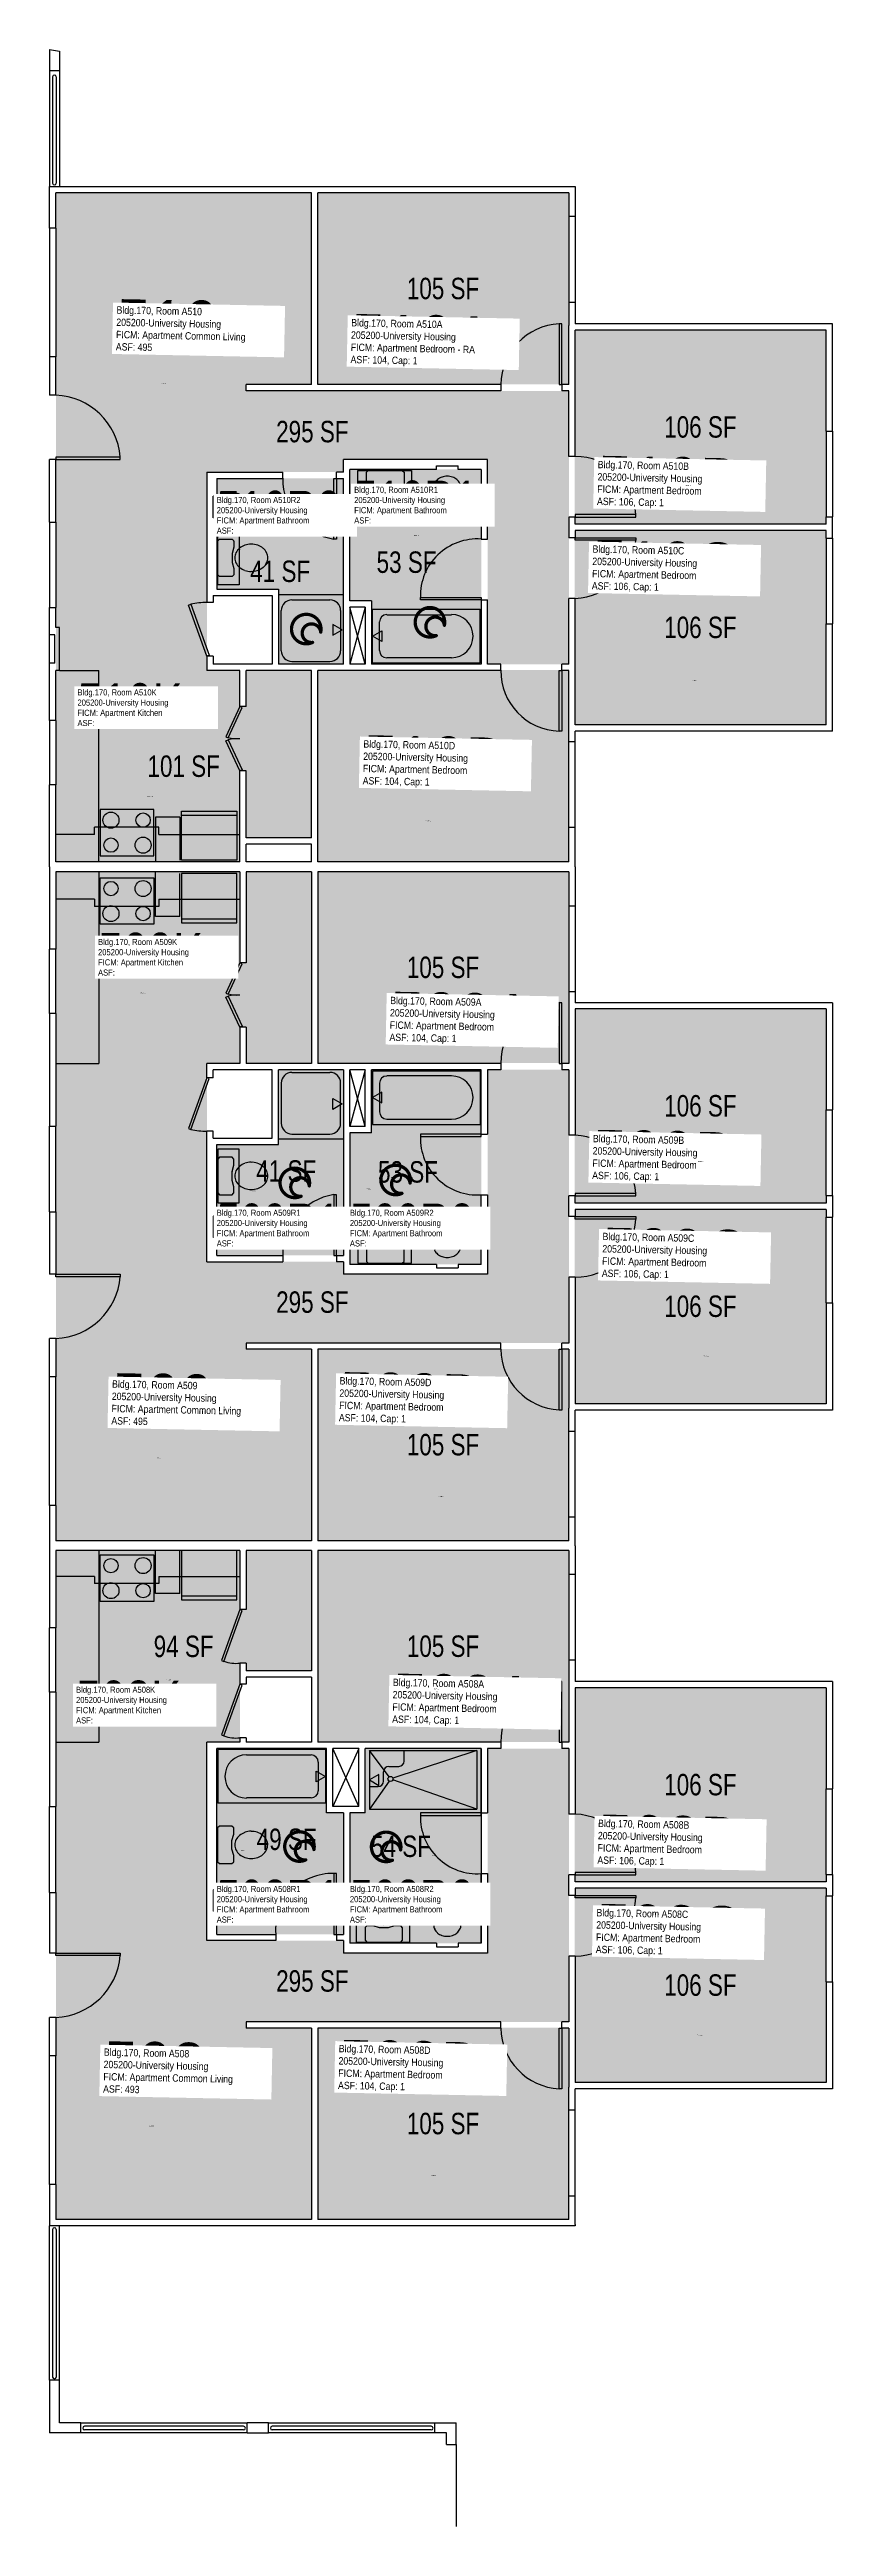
# Model space of a CAD drawing. Header units: inches. Extents: x -88 to 2438, y -52 to 1673.
# Drawn here: x 1976 to 2414, y 274 to 1660 of the extents above; entities that cross this region are included whole.
import ezdxf
from ezdxf.enums import TextEntityAlignment as Align

# ---------------------------------------------------------------- set-up
doc = ezdxf.new("R2010")
doc.units = ezdxf.units.IN
doc.header["$LTSCALE"] = 10
doc.header["$MEASUREMENT"] = 0
doc.layers.get('0').update_dxf_attribs({"linetype": 'CONTINUOUS'})
for name, color, linetype in [('A-DOOR', 2, 'CONTINUOUS'), ('A-FLOR', 3, 'CONTINUOUS'), ('A-GLAZ', 1, 'CONTINUOUS'), ('A-IDEN-ICON', 4, 'CONTINUOUS'), ('A-IDEN-RNUM', 7, 'CONTINUOUS'), ('A-IDEN-SNUM', 4, 'CONTINUOUS'), ('A-IDEN-VNUM', 4, 'CONTINUOUS'), ('A-WALL', 5, 'CONTINUOUS'), ('AREA-TEXT', 3, 'CONTINUOUS'), ('Rooms-Category-Color', 7, 'CONTINUOUS'), ('Rooms-College-Color', 7, 'CONTINUOUS'), ('Rooms-Department-Color', 7, 'CONTINUOUS'), ('Rooms-Division-Color', 7, 'CONTINUOUS'), ('Rooms-Information', 7, 'CONTINUOUS')]:
    doc.layers.add(name, color=color, linetype=linetype)
doc.styles.add('CP_AREA', font='arial.ttf', dxfattribs={"height": 15})
doc.styles.add('CP_ROOMSNUMBER', font='arial.ttf', dxfattribs={"height": 1})
doc.styles.add('CP_ROOMVNUMBER', font='arial.ttf', dxfattribs={"width": 0.85, "height": 0.075})

msp = doc.modelspace()

# ---------------------------------------------------------------- texts
at = {"layer": 'A-IDEN-RNUM', "style": 'CP_ROOMSNUMBER'}
for s, rotation, p in [('0510-A0', 358.8673, (2187.5, 1500.6)), ('0510-00', 358.9, (2038.2, 1472.9)), ('0510-B0', 358.9, (2331.6, 1415.8)), ('0510-R1', 358.9, (2179.5, 1388)), ('0510-R2', 358.9, (2079.7, 1380)), ('0510-C0', 358.8673, (2334.8, 1306.8)), ('0510-K0', 358.9, (2030.4, 1241.8)), ('0510-D0', 358.9, (2186.1, 1228.1)), ('0509-K0', 358.9, (2026.6, 1131.8)), ('0509-A0', 358.8673, (2194.3, 1122.4)), ('0509-B0', 358.9, (2338.5, 1037.6)), ('0509-R1', 358.9, (2088.2, 1021)), ('0509-R2', 358.9, (2152.7, 1022.1)), ('0509-C0', 358.8673, (2341.6, 928.6)), ('0509-00', 358.9, (2035.8, 871.6)), ('0509-D0', 358.9, (2193, 849.9)), ('0508-K0', 358.9, (2040.8, 747.3)), ('0508-A0', 358.8673, (2190.7, 742.2)), ('0508-R1', 358.9, (2083, 652)), ('0508-B0', 358.9, (2334.8, 657.4)), ('0508-R2', 358.9, (2189.7, 649.2)), ('0508-C0', 358.8673, (2338, 548.5)), ('0508-00', 358.9, (2031.2, 497.7)), ('0508-D0', 358.9, (2189.4, 469.8))]:
    msp.add_text(s, height=0.36, rotation=rotation, dxfattribs=at).set_placement(p)
at = {"layer": 'A-IDEN-SNUM', "style": 'CP_ROOMSNUMBER'}
for s, rotation, p in [('1700A510A0', 358.8673, (2187.5, 1500.6)), ('1700A51000', 358.9, (2038.2, 1472.9)), ('1700A510B0', 358.9, (2331.6, 1415.8)), ('1700A510R1', 358.9, (2179.5, 1388)), ('1700A510R2', 358.9, (2079.7, 1380)), ('1700A510C0', 358.8673, (2334.8, 1306.8)), ('1700A510K0', 358.9, (2030.4, 1241.8)), ('1700A510D0', 358.9, (2186.1, 1228.1)), ('1700A509K0', 358.9, (2026.6, 1131.8)), ('1700A509A0', 358.8673, (2194.3, 1122.4)), ('1700A509B0', 358.9, (2338.5, 1037.6)), ('1700A509R1', 358.9, (2088.2, 1021)), ('1700A509R2', 358.9, (2152.7, 1022.1)), ('1700A509C0', 358.8673, (2341.6, 928.6)), ('1700A50900', 358.9, (2035.8, 871.6)), ('1700A509D0', 358.9, (2193, 849.9)), ('1700A508K0', 358.9, (2040.8, 747.3)), ('1700A508A0', 358.8673, (2190.7, 742.2)), ('1700A508R1', 358.9, (2083, 652)), ('1700A508B0', 358.9, (2334.8, 657.4)), ('1700A508R2', 358.9, (2189.7, 649.2)), ('1700A508C0', 358.8673, (2338, 548.5)), ('1700A50800', 358.9, (2031.2, 497.7)), ('1700A508D0', 358.9, (2189.4, 469.8))]:
    msp.add_text(s, height=0.36, rotation=rotation, dxfattribs=at).set_placement(p)
at = {"layer": 'A-IDEN-VNUM', "style": 'CP_ROOMVNUMBER', "width": 0.85}
for s, rotation, p in [('510', 358.8673, (2012.7, 1491.7)), ('510A', 358.8713, (2144, 1483.4)), ('510B', 358.8673, (2281.9, 1404)), ('510C', 358.8673, (2279, 1356.7)), ('510D', 358.8673, (2150.8, 1247.6)), ('509A', 358.8713, (2165.8, 1104)), ('509B', 358.8673, (2279.2, 1026.7)), ('509C', 358.8673, (2284.6, 971.9)), ('509', 358.8673, (2010.2, 890.5)), ('509D', 358.8673, (2137.5, 891.1)), ('508A', 358.8713, (2167.3, 722.3)), ('508B', 358.8673, (2282.1, 643.4)), ('508C', 358.8673, (2281.2, 593.4)), ('508', 358.8673, (2005.6, 516.5)), ('508D', 358.8673, (2137, 517.3))]:
    msp.add_text(s, height=28.8, rotation=rotation, dxfattribs=at).set_placement(p)
at = {"layer": 'A-IDEN-VNUM', "style": 'CP_ROOMVNUMBER'}
for s, width, p in [('510R1', 0.7, (2146.1, 1394.8)), ('510R2', 0.7, (2069.2, 1389.1)), ('510K', 0.75, (1991.3, 1281.4, 0)), ('509K', 0.75, (2002.8, 1141.7, 0)), ('509R1', 0.7, (2069.2, 990.1)), ('509R2', 0.7, (2143.7, 990.1)), ('508K', 0.75, (1990.5, 723.1, 0)), ('508R1', 0.7, (2069.2, 611.6)), ('508R2', 0.7, (2143.7, 611.6))]:
    msp.add_text(s, height=24, dxfattribs=dict(at, width=width)).set_placement(p)
at = {"layer": 'AREA-TEXT', "style": 'CP_AREA', "width": 0.75}
for s, p in [('105 SF', (2195.8, 1526.4)), ('295 SF', (2122.7, 1446.3)), ('106 SF', (2339.8, 1448.9)), ('41 SF', (2104.7, 1368.1)), ('53 SF', (2175.4, 1373.2)), ('106 SF', (2339.8, 1336.7)), ('101 SF', (2050.7, 1259)), ('105 SF', (2195.8, 1259.2)), ('105 SF', (2195.8, 1146.4)), ('106 SF', (2339.8, 1068.9)), ('41 SF', (2108.1, 1032.4)), ('53 SF', (2176.2, 1031.9)), ('295 SF', (2122.7, 959)), ('106 SF', (2339.8, 956.7)), ('105 SF', (2195.8, 879.2)), ('94 SF', (2050.7, 766.3)), ('105 SF', (2195.8, 766.4)), ('106 SF', (2339.8, 688.9)), ('49 SF', (2108.3, 658.3)), ('54 SF', (2172.3, 654.4)), ('295 SF', (2122.7, 579)), ('106 SF', (2339.8, 576.7)), ('105 SF', (2195.8, 499.2))]:
    msp.add_text(s, height=12, dxfattribs=at).set_placement(p, align=Align.MIDDLE_CENTER)

# ---------------------------------------------------------------- blocks, each defined once
blk = doc.blocks.new('CPBATH')
at = {"color": 0, "linetype": 'ByBlock', "const_width": 0.0127}
for points in [[(0.0571, 0.0168, 0.861492), (-0.0551, 0, 1)], [(-0.0551, 0, 0.726902), (0.0487, -0.0337, 1)], [(0.0571, 0.0168, 0.729002), (-0.0084, -0.0042, 1)], [(-0.0084, -0.0042, 0.609468), (0.0487, -0.0337, 1)]]:
    blk.add_lwpolyline(points, format="xyb", dxfattribs=at)
at = {"color": 0, "linetype": 'ByBlock', "const_width": 0.00637}
for points in [[(0.0544, 0.0152, 1), (0.0599, 0.0184, 1)], [(0.0459, -0.0353, 1), (0.0515, -0.0321, 1)]]:
    blk.add_lwpolyline(points, format="xyb", close=True, dxfattribs=at)

# ---------------------------------------------------------------- hatches: boundary and pattern name
at = {"layer": 'Rooms-Category-Color', "true_color": 0x728ef3}
for points in [[(2266.2, 1316.1), (2266.2, 1469.1), (2085.7, 1469.1), (2085.7, 1472.6), (2122.2, 1472.6), (2122.2, 1579.9), (1979.2, 1579.9), (1979.2, 1312.6), (2063.7, 1312.6), (2063.7, 1423.6), (2140.2, 1423.6), (2140.2, 1430.6), (2220.7, 1430.6), (2220.7, 1316.1)], [(2125.5, 1580.1), (2125.5, 1472.8), (2266, 1472.8), (2266, 1580.1)], [(2269.5, 1503.3), (2269.5, 1394.6), (2410, 1394.6), (2410, 1503.3)], [(2140.2, 1420.1), (2140.2, 1316.1), (2103.7, 1316.1), (2103.7, 1358), (2069.2, 1358), (2069.2, 1420.1)], [(2217.2, 1316.1), (2217.2, 1425.1), (2143.7, 1425.1), (2143.7, 1351.5), (2155.7, 1351.5), (2155.7, 1316.1)], [(2269.5, 1391.1), (2269.5, 1282.3), (2410, 1282.3), (2410, 1391.1)], [(2082.2, 1312.6), (1979.2, 1312.6), (1979.2, 1205.4), (2082.2, 1205.4), (2082.2, 1256.4), (2085.7, 1256.4), (2085.7, 1218.9), (2122.2, 1218.9), (2122.2, 1312.6), (2085.7, 1312.6), (2085.7, 1292.4), (2082.2, 1292.4)], [(2125.5, 1312.8), (2125.5, 1205.6), (2266, 1205.6), (2266, 1312.8)], [(2082.2, 1092.6), (1979.2, 1092.6), (1979.2, 1199.9), (2082.2, 1199.9), (2082.2, 1148.9), (2085.7, 1148.9), (2085.7, 1199.9), (2122.2, 1199.9), (2122.2, 1092.6), (2085.7, 1092.6), (2085.7, 1112.9), (2082.2, 1112.9)], [(2125.5, 1092.8), (2125.5, 1200.1), (2266, 1200.1), (2266, 1092.8)], [(2269.5, 1014.6), (2269.5, 1123.3), (2410, 1123.3), (2410, 1014.6)], [(2266.2, 1089.1), (2266.2, 936.1), (2085.7, 936.1), (2085.7, 932.6), (2122.2, 932.6), (2122.2, 825.4), (1979.2, 825.4), (1979.2, 1092.6), (2063.7, 1092.6), (2063.7, 981.6), (2140.2, 981.6), (2140.2, 974.6), (2220.7, 974.6), (2220.7, 1089.1)], [(2140.2, 985.1), (2140.2, 1089.1), (2103.7, 1089.1), (2103.7, 1047.3), (2069.2, 1047.3), (2069.2, 985.1)], [(2217.2, 1089.1), (2217.2, 980.1), (2143.7, 980.1), (2143.7, 1053.8), (2155.7, 1053.8), (2155.7, 1089.1)], [(2269.5, 902.3), (2269.5, 1011.1), (2410, 1011.1), (2410, 902.3)], [(2125.5, 825.6), (2125.5, 932.8), (2266, 932.8), (2266, 825.6)], [(2082.2, 712.6), (1979.2, 712.6), (1979.2, 819.9), (2082.2, 819.9), (2082.2, 786.9), (2085.7, 786.9), (2085.7, 819.9), (2122.2, 819.9), (2122.2, 752.6), (2085.7, 752.6), (2085.7, 756.9), (2082.2, 756.9)], [(2125.5, 712.8), (2125.5, 820.1), (2266, 820.1), (2266, 712.8)], [(2269.5, 634.6), (2269.5, 743.3), (2410, 743.3), (2410, 634.6)], [(2266.2, 709.1), (2266.2, 556.1), (2085.7, 556.1), (2085.7, 552.6), (2122.2, 552.6), (2122.2, 445.4), (1979.2, 445.4), (1979.2, 712.6), (2063.7, 712.6), (2063.7, 601.6), (2140.2, 601.6), (2140.2, 594.6), (2220.7, 594.6), (2220.7, 709.1)], [(2069.2, 709.1), (2130.7, 709.1), (2130.7, 673.1), (2140.2, 673.1), (2140.2, 605.1), (2069.2, 605.1)], [(2217.2, 709.1), (2217.2, 600.1), (2143.7, 600.1), (2143.7, 673.1), (2152.2, 673.1), (2152.2, 709.1)], [(2269.5, 522.3), (2269.5, 631.1), (2410, 631.1), (2410, 522.3)], [(2125.5, 445.6), (2125.5, 552.8), (2266, 552.8), (2266, 445.6)]]:
    msp.add_hatch(color=171, dxfattribs=at).paths.add_polyline_path(points)
at = {"layer": 'Rooms-College-Color', "true_color": 0xadadad}
for points in [[(2266.2, 1316.1), (2266.2, 1469.1), (2085.7, 1469.1), (2085.7, 1472.6), (2122.2, 1472.6), (2122.2, 1579.9), (1979.2, 1579.9), (1979.2, 1312.6), (2063.7, 1312.6), (2063.7, 1423.6), (2140.2, 1423.6), (2140.2, 1430.6), (2220.7, 1430.6), (2220.7, 1316.1)], [(2125.5, 1580.1), (2125.5, 1472.8), (2266, 1472.8), (2266, 1580.1)], [(2269.5, 1503.3), (2269.5, 1394.6), (2410, 1394.6), (2410, 1503.3)], [(2140.2, 1420.1), (2140.2, 1316.1), (2103.7, 1316.1), (2103.7, 1358), (2069.2, 1358), (2069.2, 1420.1)], [(2217.2, 1316.1), (2217.2, 1425.1), (2143.7, 1425.1), (2143.7, 1351.5), (2155.7, 1351.5), (2155.7, 1316.1)], [(2269.5, 1391.1), (2269.5, 1282.3), (2410, 1282.3), (2410, 1391.1)], [(2082.2, 1312.6), (1979.2, 1312.6), (1979.2, 1205.4), (2082.2, 1205.4), (2082.2, 1256.4), (2085.7, 1256.4), (2085.7, 1218.9), (2122.2, 1218.9), (2122.2, 1312.6), (2085.7, 1312.6), (2085.7, 1292.4), (2082.2, 1292.4)], [(2125.5, 1312.8), (2125.5, 1205.6), (2266, 1205.6), (2266, 1312.8)], [(2082.2, 1092.6), (1979.2, 1092.6), (1979.2, 1199.9), (2082.2, 1199.9), (2082.2, 1148.9), (2085.7, 1148.9), (2085.7, 1199.9), (2122.2, 1199.9), (2122.2, 1092.6), (2085.7, 1092.6), (2085.7, 1112.9), (2082.2, 1112.9)], [(2125.5, 1092.8), (2125.5, 1200.1), (2266, 1200.1), (2266, 1092.8)], [(2269.5, 1014.6), (2269.5, 1123.3), (2410, 1123.3), (2410, 1014.6)], [(2266.2, 1089.1), (2266.2, 936.1), (2085.7, 936.1), (2085.7, 932.6), (2122.2, 932.6), (2122.2, 825.4), (1979.2, 825.4), (1979.2, 1092.6), (2063.7, 1092.6), (2063.7, 981.6), (2140.2, 981.6), (2140.2, 974.6), (2220.7, 974.6), (2220.7, 1089.1)], [(2140.2, 985.1), (2140.2, 1089.1), (2103.7, 1089.1), (2103.7, 1047.3), (2069.2, 1047.3), (2069.2, 985.1)], [(2217.2, 1089.1), (2217.2, 980.1), (2143.7, 980.1), (2143.7, 1053.8), (2155.7, 1053.8), (2155.7, 1089.1)], [(2269.5, 902.3), (2269.5, 1011.1), (2410, 1011.1), (2410, 902.3)], [(2125.5, 825.6), (2125.5, 932.8), (2266, 932.8), (2266, 825.6)], [(2082.2, 712.6), (1979.2, 712.6), (1979.2, 819.9), (2082.2, 819.9), (2082.2, 786.9), (2085.7, 786.9), (2085.7, 819.9), (2122.2, 819.9), (2122.2, 752.6), (2085.7, 752.6), (2085.7, 756.9), (2082.2, 756.9)], [(2125.5, 712.8), (2125.5, 820.1), (2266, 820.1), (2266, 712.8)], [(2269.5, 634.6), (2269.5, 743.3), (2410, 743.3), (2410, 634.6)], [(2266.2, 709.1), (2266.2, 556.1), (2085.7, 556.1), (2085.7, 552.6), (2122.2, 552.6), (2122.2, 445.4), (1979.2, 445.4), (1979.2, 712.6), (2063.7, 712.6), (2063.7, 601.6), (2140.2, 601.6), (2140.2, 594.6), (2220.7, 594.6), (2220.7, 709.1)], [(2069.2, 709.1), (2130.7, 709.1), (2130.7, 673.1), (2140.2, 673.1), (2140.2, 605.1), (2069.2, 605.1)], [(2217.2, 709.1), (2217.2, 600.1), (2143.7, 600.1), (2143.7, 673.1), (2152.2, 673.1), (2152.2, 709.1)], [(2269.5, 522.3), (2269.5, 631.1), (2410, 631.1), (2410, 522.3)], [(2125.5, 445.6), (2125.5, 552.8), (2266, 552.8), (2266, 445.6)]]:
    msp.add_hatch(color=253, dxfattribs=at).paths.add_polyline_path(points)
at = {"layer": 'Rooms-Department-Color', "true_color": 0x604aed}
for points in [[(2266.2, 1316.1), (2266.2, 1469.1), (2085.7, 1469.1), (2085.7, 1472.6), (2122.2, 1472.6), (2122.2, 1579.9), (1979.2, 1579.9), (1979.2, 1312.6), (2063.7, 1312.6), (2063.7, 1423.6), (2140.2, 1423.6), (2140.2, 1430.6), (2220.7, 1430.6), (2220.7, 1316.1)], [(2125.5, 1580.1), (2125.5, 1472.8), (2266, 1472.8), (2266, 1580.1)], [(2269.5, 1503.3), (2269.5, 1394.6), (2410, 1394.6), (2410, 1503.3)], [(2140.2, 1420.1), (2140.2, 1316.1), (2103.7, 1316.1), (2103.7, 1358), (2069.2, 1358), (2069.2, 1420.1)], [(2217.2, 1316.1), (2217.2, 1425.1), (2143.7, 1425.1), (2143.7, 1351.5), (2155.7, 1351.5), (2155.7, 1316.1)], [(2269.5, 1391.1), (2269.5, 1282.3), (2410, 1282.3), (2410, 1391.1)], [(2082.2, 1312.6), (1979.2, 1312.6), (1979.2, 1205.4), (2082.2, 1205.4), (2082.2, 1256.4), (2085.7, 1256.4), (2085.7, 1218.9), (2122.2, 1218.9), (2122.2, 1312.6), (2085.7, 1312.6), (2085.7, 1292.4), (2082.2, 1292.4)], [(2125.5, 1312.8), (2125.5, 1205.6), (2266, 1205.6), (2266, 1312.8)], [(2082.2, 1092.6), (1979.2, 1092.6), (1979.2, 1199.9), (2082.2, 1199.9), (2082.2, 1148.9), (2085.7, 1148.9), (2085.7, 1199.9), (2122.2, 1199.9), (2122.2, 1092.6), (2085.7, 1092.6), (2085.7, 1112.9), (2082.2, 1112.9)], [(2125.5, 1092.8), (2125.5, 1200.1), (2266, 1200.1), (2266, 1092.8)], [(2269.5, 1014.6), (2269.5, 1123.3), (2410, 1123.3), (2410, 1014.6)], [(2266.2, 1089.1), (2266.2, 936.1), (2085.7, 936.1), (2085.7, 932.6), (2122.2, 932.6), (2122.2, 825.4), (1979.2, 825.4), (1979.2, 1092.6), (2063.7, 1092.6), (2063.7, 981.6), (2140.2, 981.6), (2140.2, 974.6), (2220.7, 974.6), (2220.7, 1089.1)], [(2140.2, 985.1), (2140.2, 1089.1), (2103.7, 1089.1), (2103.7, 1047.3), (2069.2, 1047.3), (2069.2, 985.1)], [(2217.2, 1089.1), (2217.2, 980.1), (2143.7, 980.1), (2143.7, 1053.8), (2155.7, 1053.8), (2155.7, 1089.1)], [(2269.5, 902.3), (2269.5, 1011.1), (2410, 1011.1), (2410, 902.3)], [(2125.5, 825.6), (2125.5, 932.8), (2266, 932.8), (2266, 825.6)], [(2082.2, 712.6), (1979.2, 712.6), (1979.2, 819.9), (2082.2, 819.9), (2082.2, 786.9), (2085.7, 786.9), (2085.7, 819.9), (2122.2, 819.9), (2122.2, 752.6), (2085.7, 752.6), (2085.7, 756.9), (2082.2, 756.9)], [(2125.5, 712.8), (2125.5, 820.1), (2266, 820.1), (2266, 712.8)], [(2269.5, 634.6), (2269.5, 743.3), (2410, 743.3), (2410, 634.6)], [(2266.2, 709.1), (2266.2, 556.1), (2085.7, 556.1), (2085.7, 552.6), (2122.2, 552.6), (2122.2, 445.4), (1979.2, 445.4), (1979.2, 712.6), (2063.7, 712.6), (2063.7, 601.6), (2140.2, 601.6), (2140.2, 594.6), (2220.7, 594.6), (2220.7, 709.1)], [(2069.2, 709.1), (2130.7, 709.1), (2130.7, 673.1), (2140.2, 673.1), (2140.2, 605.1), (2069.2, 605.1)], [(2217.2, 709.1), (2217.2, 600.1), (2143.7, 600.1), (2143.7, 673.1), (2152.2, 673.1), (2152.2, 709.1)], [(2269.5, 522.3), (2269.5, 631.1), (2410, 631.1), (2410, 522.3)], [(2125.5, 445.6), (2125.5, 552.8), (2266, 552.8), (2266, 445.6)]]:
    msp.add_hatch(color=173, dxfattribs=at).paths.add_polyline_path(points)
at = {"layer": 'Rooms-Division-Color', "true_color": 0x604aed}
for points in [[(2266.2, 1316.1), (2266.2, 1469.1), (2085.7, 1469.1), (2085.7, 1472.6), (2122.2, 1472.6), (2122.2, 1579.9), (1979.2, 1579.9), (1979.2, 1312.6), (2063.7, 1312.6), (2063.7, 1423.6), (2140.2, 1423.6), (2140.2, 1430.6), (2220.7, 1430.6), (2220.7, 1316.1)], [(2125.5, 1580.1), (2125.5, 1472.8), (2266, 1472.8), (2266, 1580.1)], [(2269.5, 1503.3), (2269.5, 1394.6), (2410, 1394.6), (2410, 1503.3)], [(2140.2, 1420.1), (2140.2, 1316.1), (2103.7, 1316.1), (2103.7, 1358), (2069.2, 1358), (2069.2, 1420.1)], [(2217.2, 1316.1), (2217.2, 1425.1), (2143.7, 1425.1), (2143.7, 1351.5), (2155.7, 1351.5), (2155.7, 1316.1)], [(2269.5, 1391.1), (2269.5, 1282.3), (2410, 1282.3), (2410, 1391.1)], [(2082.2, 1312.6), (1979.2, 1312.6), (1979.2, 1205.4), (2082.2, 1205.4), (2082.2, 1256.4), (2085.7, 1256.4), (2085.7, 1218.9), (2122.2, 1218.9), (2122.2, 1312.6), (2085.7, 1312.6), (2085.7, 1292.4), (2082.2, 1292.4)], [(2125.5, 1312.8), (2125.5, 1205.6), (2266, 1205.6), (2266, 1312.8)], [(2082.2, 1092.6), (1979.2, 1092.6), (1979.2, 1199.9), (2082.2, 1199.9), (2082.2, 1148.9), (2085.7, 1148.9), (2085.7, 1199.9), (2122.2, 1199.9), (2122.2, 1092.6), (2085.7, 1092.6), (2085.7, 1112.9), (2082.2, 1112.9)], [(2125.5, 1092.8), (2125.5, 1200.1), (2266, 1200.1), (2266, 1092.8)], [(2269.5, 1014.6), (2269.5, 1123.3), (2410, 1123.3), (2410, 1014.6)], [(2266.2, 1089.1), (2266.2, 936.1), (2085.7, 936.1), (2085.7, 932.6), (2122.2, 932.6), (2122.2, 825.4), (1979.2, 825.4), (1979.2, 1092.6), (2063.7, 1092.6), (2063.7, 981.6), (2140.2, 981.6), (2140.2, 974.6), (2220.7, 974.6), (2220.7, 1089.1)], [(2140.2, 985.1), (2140.2, 1089.1), (2103.7, 1089.1), (2103.7, 1047.3), (2069.2, 1047.3), (2069.2, 985.1)], [(2217.2, 1089.1), (2217.2, 980.1), (2143.7, 980.1), (2143.7, 1053.8), (2155.7, 1053.8), (2155.7, 1089.1)], [(2269.5, 902.3), (2269.5, 1011.1), (2410, 1011.1), (2410, 902.3)], [(2125.5, 825.6), (2125.5, 932.8), (2266, 932.8), (2266, 825.6)], [(2082.2, 712.6), (1979.2, 712.6), (1979.2, 819.9), (2082.2, 819.9), (2082.2, 786.9), (2085.7, 786.9), (2085.7, 819.9), (2122.2, 819.9), (2122.2, 752.6), (2085.7, 752.6), (2085.7, 756.9), (2082.2, 756.9)], [(2125.5, 712.8), (2125.5, 820.1), (2266, 820.1), (2266, 712.8)], [(2269.5, 634.6), (2269.5, 743.3), (2410, 743.3), (2410, 634.6)], [(2266.2, 709.1), (2266.2, 556.1), (2085.7, 556.1), (2085.7, 552.6), (2122.2, 552.6), (2122.2, 445.4), (1979.2, 445.4), (1979.2, 712.6), (2063.7, 712.6), (2063.7, 601.6), (2140.2, 601.6), (2140.2, 594.6), (2220.7, 594.6), (2220.7, 709.1)], [(2069.2, 709.1), (2130.7, 709.1), (2130.7, 673.1), (2140.2, 673.1), (2140.2, 605.1), (2069.2, 605.1)], [(2217.2, 709.1), (2217.2, 600.1), (2143.7, 600.1), (2143.7, 673.1), (2152.2, 673.1), (2152.2, 709.1)], [(2269.5, 522.3), (2269.5, 631.1), (2410, 631.1), (2410, 522.3)], [(2125.5, 445.6), (2125.5, 552.8), (2266, 552.8), (2266, 445.6)]]:
    msp.add_hatch(color=173, dxfattribs=at).paths.add_polyline_path(points)

# ---------------------------------------------------------------- linework, layer by layer
for p, q in [((2148.2, 1412.5), (2148.2, 1424.5)), ((2148.2, 1424.5), (2178.2, 1424.5)), ((2153, 1423.5), (2154, 1424.5)), ((2153, 1416.7), (2153, 1423.5)), ((2154, 1415.5), (2153.2, 1416.4)), ((2154, 1424.5), (2173, 1424.5)), ((2157.5, 1415.5), (2154, 1415.5)), ((2161, 1416.5), (2157.5, 1415.5)), ((2166, 1416.5), (2161.1, 1416.5)), ((2169.5, 1415.5), (2166.1, 1416.5)), ((2172.9, 1415.5), (2169.5, 1415.5)), ((2173, 1424.5), (2174, 1423.5)), ((2174, 1416.5), (2173.2, 1415.6)), ((2174, 1423.5), (2174, 1416.5)), ((2178.2, 1424.5), (2178.2, 1412.5)), ((2178.2, 1412.5), (2148.2, 1412.5)), ((2069.8, 1360.6), (2069.8, 1390.6)), ((2069.8, 1390.6), (2081.8, 1390.6)), ((2081.8, 1390.6), (2081.8, 1360.6)), ((2069.8, 1385.1), (2070.8, 1386.1)), ((2069.8, 1366.1), (2069.8, 1385.1)), ((2070.8, 1386.1), (2077.8, 1386.1)), ((2077.8, 1386.1), (2078.6, 1385.3)), ((2078.8, 1381.6), (2077.8, 1378.1)), ((2077.8, 1378.1), (2077.8, 1373.2)), ((2077.8, 1373.1), (2078.8, 1369.6)), ((2078.8, 1385), (2078.8, 1381.6)), ((2070.8, 1365.1), (2069.8, 1366.1)), ((2081.8, 1360.6), (2069.8, 1360.6)), ((2077.8, 1365.1), (2070.8, 1365.1)), ((2078.8, 1366.1), (2077.8, 1365.1)), ((2078.8, 1369.6), (2078.8, 1366.1)), ((2140.2, 1355), (2103.7, 1355)), ((2105.3, 1323.6), (2105.3, 1346.1)), ((2111.3, 1352.1), (2132.5, 1352.1)), ((2138.5, 1346.1), (2138.5, 1323.6)), ((2156.3, 1346.8), (2216.5, 1346.8)), ((2156.3, 1316.8), (2156.3, 1346.8)), ((2216.5, 1316.8), (2216.5, 1346.8)), ((2134.1, 1338.4), (2134.1, 1332.4)), ((2139.3, 1335.4), (2134.1, 1338.4)), ((2134.1, 1332.4), (2139.3, 1335.4)), ((2156.3, 1331.8), (2161.5, 1334.8)), ((2161.5, 1328.8), (2156.3, 1331.8)), ((2160.3, 1323.7), (2160.3, 1339.8)), ((2161.5, 1334.8), (2161.5, 1328.8)), ((2164.3, 1343.8), (2200.5, 1343.8)), ((2111.3, 1317.6), (2132.5, 1317.6)), ((2200.5, 1319.7), (2164.3, 1319.7)), ((1981.2, 1312.6), (2003.2, 1312.6)), ((2003.2, 1205.4), (2003.2, 1312.6)), ((2156.3, 1316.8), (2216.5, 1316.8)), ((2004, 1234.8), (2004, 1208.8)), ((2034, 1234.8), (2004, 1234.8)), ((2034, 1208.8), (2034, 1234.8)), ((2000.8, 1220.8), (1979.2, 1220.8)), ((2036.8, 1224.8), (2000.8, 1224.8)), ((2000.8, 1220.8), (2000.8, 1224.8)), ((2035, 1230.4), (2035, 1205.4)), ((2048.5, 1230.4), (2035, 1230.4)), ((2036.8, 1220.8), (2036.8, 1224.8)), ((2036.8, 1220.8), (2082.2, 1220.8)), ((2048.5, 1230.4), (2048.5, 1206.4)), ((2049.5, 1233.9), (2080.5, 1233.9)), ((2049.5, 1206.4), (2049.5, 1233.9)), ((2049.5, 1231.6), (2080.5, 1231.6)), ((2080.5, 1233.9), (2080.5, 1206.4)), ((2004, 1208.8), (2034, 1208.8)), ((2080.5, 1206.4), (2049.5, 1206.4)), ((2003.2, 1199.9), (2003.2, 1092.6)), ((2004, 1196.5), (2034, 1196.5)), ((2004, 1170.5), (2004, 1196.5)), ((2034, 1196.5), (2034, 1170.5)), ((2035, 1174.9), (2035, 1199.9)), ((2048.5, 1174.9), (2048.5, 1198.9)), ((2080.5, 1198.9), (2049.5, 1198.9)), ((2049.5, 1198.9), (2049.5, 1171.4)), ((2080.5, 1171.4), (2080.5, 1198.9)), ((2000.8, 1184.5), (1979.2, 1184.5)), ((2000.8, 1184.5), (2000.8, 1180.5)), ((2036.8, 1180.5), (2000.8, 1180.5)), ((2036.8, 1184.5), (2082.2, 1184.5)), ((2036.8, 1184.5), (2036.8, 1180.5)), ((2034, 1170.5), (2004, 1170.5)), ((2048.5, 1174.9), (2035, 1174.9)), ((2049.5, 1173.6), (2080.5, 1173.6)), ((2049.5, 1171.4), (2080.5, 1171.4)), ((1979.2, 1092.6), (2003.2, 1092.6)), ((2105.3, 1081.6), (2105.3, 1059.1)), ((2111.3, 1087.6), (2132.5, 1087.6)), ((2138.5, 1059.1), (2138.5, 1081.6)), ((2156.3, 1088.5), (2216.5, 1088.5)), ((2156.3, 1088.5), (2156.3, 1058.5)), ((2160.3, 1081.5), (2160.3, 1065.5)), ((2200.5, 1085.6), (2164.3, 1085.6)), ((2216.5, 1088.5), (2216.5, 1058.5)), ((2134.1, 1066.9), (2134.1, 1072.9)), ((2134.1, 1072.9), (2139.3, 1069.9)), ((2139.3, 1069.9), (2134.1, 1066.9)), ((2161.5, 1076.5), (2156.3, 1073.5)), ((2156.3, 1073.5), (2161.5, 1070.5)), ((2161.5, 1070.5), (2161.5, 1076.5)), ((2156.3, 1058.5), (2216.5, 1058.5)), ((2164.3, 1061.5), (2200.5, 1061.5)), ((2081.8, 1044.6), (2069.8, 1044.6)), ((2069.8, 1044.6), (2069.8, 1014.6)), ((2070.8, 1040.1), (2069.8, 1039.1)), ((2077.8, 1040.1), (2070.8, 1040.1)), ((2078.8, 1039.1), (2077.8, 1040.1)), ((2081.8, 1014.6), (2081.8, 1044.6)), ((2140.2, 1050.3), (2103.7, 1050.3)), ((2111.3, 1053.1), (2132.5, 1053.1)), ((2069.8, 1039.1), (2069.8, 1020.1)), ((2077.8, 1032.2), (2078.8, 1035.6)), ((2077.8, 1027.1), (2077.8, 1032.1)), ((2078.8, 1023.6), (2077.8, 1027.1)), ((2078.8, 1035.6), (2078.8, 1039.1)), ((2069.8, 1020.1), (2070.8, 1019.1)), ((2069.8, 1014.6), (2081.8, 1014.6)), ((2070.8, 1019.1), (2077.8, 1019.1)), ((2077.8, 1019.1), (2078.6, 1020)), ((2078.8, 1020.3), (2078.8, 1023.6)), ((2148.2, 992.8), (2148.2, 980.8)), ((2178.2, 992.8), (2148.2, 992.8)), ((2153, 988.6), (2153, 981.8)), ((2154, 989.8), (2153.2, 988.9)), ((2157.5, 989.8), (2154, 989.8)), ((2161, 988.8), (2157.5, 989.8)), ((2166, 988.8), (2161.1, 988.8)), ((2169.5, 989.8), (2166.1, 988.8)), ((2172.9, 989.8), (2169.5, 989.8)), ((2174, 988.8), (2173.2, 989.6)), ((2174, 981.8), (2174, 988.8)), ((2178.2, 980.8), (2178.2, 992.8)), ((2148.2, 980.8), (2178.2, 980.8)), ((2153, 981.8), (2154, 980.8)), ((2154, 980.8), (2173, 980.8)), ((2173, 980.8), (2174, 981.8)), ((2003.2, 819.9), (2003.2, 712.6)), ((2035, 795.9), (2035, 819.9)), ((2048.5, 795.9), (2048.5, 819.9)), ((2080.5, 819.9), (2049.5, 819.9)), ((2049.5, 819.9), (2049.5, 792.4)), ((2080.5, 792.4), (2080.5, 819.9)), ((2000.8, 805.5), (1979.2, 805.5)), ((2000.8, 805.5), (2000.8, 801.5)), ((2004, 817.5), (2034, 817.5)), ((2004, 791.5), (2004, 817.5)), ((2034, 817.5), (2034, 791.5)), ((2036.8, 805.5), (2082.2, 805.5)), ((2036.8, 805.5), (2036.8, 801.5)), ((2036.8, 801.5), (2000.8, 801.5)), ((2034, 791.5), (2004, 791.5)), ((2048.5, 795.9), (2035, 795.9)), ((2049.5, 794.6), (2080.5, 794.6)), ((2049.5, 792.4), (2080.5, 792.4)), ((1979.2, 712.6), (2003.2, 712.6)), ((2130, 708.5), (2069.8, 708.5)), ((2069.8, 708.5), (2069.8, 678.5)), ((2130, 708.5), (2130, 678.5)), ((2154.7, 708.1), (2214.7, 708.1)), ((2165.6, 693.2), (2154.7, 708.1)), ((2154.7, 708.1), (2154.7, 675.1)), ((2214.7, 708.1), (2167.8, 692.5)), ((2214.7, 708.1), (2214.7, 675.1)), ((2085.9, 705.6), (2122, 705.6)), ((2124.8, 690.5), (2124.8, 696.5)), ((2124.8, 696.5), (2130, 693.5)), ((2130, 693.5), (2124.8, 690.5)), ((2126, 701.5), (2126, 685.5)), ((2159.9, 694.5), (2154.7, 691.5)), ((2159.9, 688.5), (2159.9, 694.5)), ((2122, 681.5), (2085.9, 681.5)), ((2154.7, 691.5), (2159.9, 688.5)), ((2165.6, 690.9), (2154.7, 675.1)), ((2214.7, 675.1), (2167.8, 691.6)), ((2070.7, 665.7), (2069.7, 664.7)), ((2130, 678.5), (2069.8, 678.5)), ((2077.6, 665.7), (2070.7, 665.7)), ((2078.7, 664.7), (2077.9, 665.5)), ((2154.7, 675.1), (2214.7, 675.1)), ((2069.7, 664.7), (2069.7, 645.7)), ((2077.7, 657.7), (2078.7, 661.2)), ((2077.7, 652.7), (2077.7, 657.6)), ((2078.7, 649.2), (2077.7, 652.7)), ((2078.7, 661.2), (2078.7, 664.7)), ((2069.7, 645.7), (2070.7, 644.7)), ((2070.7, 644.7), (2077.7, 644.7)), ((2077.7, 644.7), (2078.6, 645.5)), ((2078.7, 645.8), (2078.7, 649.2)), ((2147.3, 612.8), (2147.3, 600.8)), ((2177.3, 612.8), (2147.3, 612.8)), ((2177.3, 600.8), (2177.3, 612.8)), ((2147.3, 600.8), (2177.3, 600.8)), ((2152.2, 608.6), (2152.2, 601.8)), ((2152.2, 601.8), (2153.2, 600.8)), ((2153.2, 609.8), (2152.3, 608.9)), ((2156.7, 609.8), (2153.2, 609.8)), ((2153.2, 600.8), (2172.2, 600.8)), ((2160.2, 608.8), (2156.7, 609.8)), ((2165.2, 608.8), (2160.2, 608.8)), ((2168.7, 609.8), (2165.2, 608.8)), ((2172, 609.8), (2168.7, 609.8)), ((2172.2, 600.8), (2173.2, 601.8)), ((2173.2, 608.8), (2172.3, 609.6)), ((2173.2, 601.8), (2173.2, 608.8))]:
    msp.add_line(p, q)
at = {"ltscale": 0.5}
for p, q in [((2174.1, 702.1), (2174.1, 708.1)), ((2162.5, 690.8), (2162.5, 696.1)), ((2165.5, 699.1), (2171.1, 699.1)), ((2154.7, 687.8), (2159.5, 687.8))]:
    msp.add_line(p, q, dxfattribs=at)
msp.add_lwpolyline([(2217.2, 709.1), (2217.2, 600.1)])
for centre, radius in [((2010, 1228.8), 4.5), ((2028, 1228.8), 4), ((2010, 1214.8), 4), ((2028, 1214.8), 4.5), ((2010, 1190.5), 4), ((2028, 1190.5), 4.5), ((2010, 1176.5), 4.5), ((2028, 1176.5), 4), ((2010, 811.5), 4), ((2028, 811.5), 4.5), ((2010, 797.5), 4.5), ((2028, 797.5), 4), ((2166.4, 692.1), 1.41)]:
    msp.add_circle(centre, radius)
for centre, radius, start, end in [((2153.5, 1416.7), 0.418, 180, 225), ((2164.3, 1407.3), 7.89, 116.7012, 140.5275), ((2163.5, 1408.7), 6.3, 90, 116.7012), ((2161.1, 1416.1), 0.418, 90, 105.9454), ((2163.5, 1408.7), 6.3, 63.2988, 90), ((2166, 1416.1), 0.418, 74.0546, 90), ((2162.8, 1407.3), 7.89, 39.4725, 63.2988), ((2172.9, 1415.9), 0.418, 270, 315), ((2196, 1414.9), 5.42, 153.8084, 180), ((2196, 1414.9), 5.42, 180, 206.1916), ((2197, 1414.4), 6.59, 130.1009, 153.8084), ((2197.7, 1413.6), 7.65, 109.2294, 130.1009), ((2198.2, 1412.3), 9, 90, 109.2294), ((2198.2, 1412.3), 9, 70.7706, 90), ((2198.6, 1413.6), 7.65, 49.8991, 70.7706), ((2199.3, 1414.4), 6.59, 26.1916, 49.8991), ((2200.4, 1414.9), 5.42, 0, 26.1916), ((2200.4, 1414.9), 5.42, 333.8084, 0), ((2082, 1404.1), 9, 160.7706, 180), ((2082, 1404.1), 9, 180, 199.2294), ((2080.7, 1404.6), 7.65, 139.8991, 160.7706), ((2080.7, 1403.7), 7.65, 199.2294, 220.1009), ((2079.9, 1405.3), 6.59, 116.1916, 139.8991), ((2079.4, 1406.3), 5.42, 90, 116.1916), ((2079.4, 1406.3), 5.42, 63.8084, 90), ((2078.9, 1405.3), 6.59, 40.1009, 63.8084), ((2078.1, 1404.6), 7.65, 19.2294, 40.1009), ((2078.1, 1403.7), 7.65, 319.8991, 340.7706), ((2076.8, 1404.1), 9, 0, 19.2294), ((2076.8, 1404.1), 9, 340.7706, 0), ((2167.1, 1405.7), 11.2, 161.1646, 180), ((2164.5, 1405.2), 8.55, 176.2246, 198.8354), ((2166.1, 1405.7), 10.2, 198.8354, 219.4725), ((2165.4, 1406.3), 9.33, 140.5275, 161.1646), ((2161.7, 1406.3), 9.33, 18.8354, 39.4725), ((2161.7, 1405.1), 9.33, 320.5275, 341.1646), ((2160, 1405.7), 11.2, 0, 18.8354), ((2160, 1405.7), 11.2, 341.1646, 0), ((2197, 1415.4), 6.59, 206.1916, 229.8991), ((2197.7, 1416.2), 7.65, 229.8991, 250.7706), ((2198.2, 1417.5), 9, 250.7706, 270), ((2198.2, 1417.5), 9, 270, 289.2294), ((2198.6, 1416.2), 7.65, 289.2294, 310.1009), ((2199.3, 1415.4), 6.59, 310.1009, 333.8084), ((2079.9, 1403), 6.59, 220.1009, 243.8084), ((2079.4, 1401.9), 5.42, 243.8084, 270), ((2079.4, 1401.9), 5.42, 270, 296.1916), ((2078.9, 1403), 6.59, 296.1916, 319.8991), ((2164.3, 1404.2), 7.89, 219.4725, 243.2988), ((2163.5, 1402.8), 6.3, 243.2988, 270), ((2163.5, 1402.8), 6.3, 270, 296.7012), ((2162.8, 1404.2), 7.89, 296.7012, 320.5275), ((2078.2, 1373.2), 0.418, 180, 195.9454), ((2078.4, 1385), 0.418, 0, 45), ((2085.6, 1375.6), 6.3, 153.2988, 180), ((2085.6, 1375.6), 6.3, 180, 206.7012), ((2087, 1374.9), 7.89, 129.4725, 153.2988), ((2087, 1376.3), 7.89, 206.7012, 230.5275), ((2087.9, 1373.8), 9.33, 108.8354, 129.4725), ((2088.5, 1372.1), 11.2, 90, 108.8354), ((2088.5, 1372.1), 11.2, 71.1646, 90), ((2089.1, 1373.8), 9.33, 50.5275, 71.1646), ((2090.1, 1374.9), 7.89, 26.7012, 50.5275), ((2090.1, 1376.3), 7.89, 309.4725, 333.2988), ((2091.5, 1375.6), 6.3, 0, 26.7012), ((2091.5, 1375.6), 6.3, 333.2988, 0), ((2087.9, 1377.5), 9.33, 230.5275, 251.1646), ((2088.5, 1379.2), 11.2, 251.1646, 270), ((2089.1, 1376.6), 8.55, 266.2246, 288.8354), ((2088.6, 1378.2), 10.2, 288.8354, 309.4725), ((2111.3, 1346.1), 6, 90, 180), ((2132.5, 1346.1), 6, 0, 90), ((2164.3, 1339.8), 4.02, 90, 180), ((2200.5, 1331.8), 12.1, 270, 90), ((2111.3, 1323.6), 6, 180, 270), ((2132.5, 1323.6), 6, 270, 0), ((2164.3, 1323.7), 4.02, 180, 270), ((2111.3, 1081.6), 6, 90, 180), ((2132.5, 1081.6), 6, 0, 90), ((2164.3, 1081.5), 4.02, 90, 180), ((2200.5, 1073.5), 12.1, 270, 90), ((2111.3, 1059.1), 6, 180, 270), ((2132.5, 1059.1), 6, 270, 0), ((2164.3, 1065.5), 4.02, 180, 270), ((2078.2, 1032.1), 0.418, 164.0546, 180), ((2085.6, 1029.6), 6.3, 153.2988, 180), ((2085.6, 1029.6), 6.3, 180, 206.7012), ((2087, 1028.9), 7.89, 129.4725, 153.2988), ((2087, 1030.3), 7.89, 206.7012, 230.5275), ((2087.9, 1027.8), 9.33, 108.8354, 129.4725), ((2088.5, 1026.1), 11.2, 90, 108.8354), ((2089.1, 1028.7), 8.55, 71.1646, 93.7754), ((2088.6, 1027.1), 10.2, 50.5275, 71.1646), ((2090.1, 1028.9), 7.89, 26.7012, 50.5275), ((2090.1, 1030.3), 7.89, 309.4725, 333.2988), ((2091.5, 1029.6), 6.3, 0, 26.7012), ((2091.5, 1029.6), 6.3, 333.2988, 0), ((2078.4, 1020.3), 0.418, 315, 0), ((2087.9, 1031.5), 9.33, 230.5275, 251.1646), ((2088.5, 1033.2), 11.2, 251.1646, 270), ((2088.5, 1033.2), 11.2, 270, 288.8354), ((2089.1, 1031.5), 9.33, 288.8354, 309.4725), ((2082, 1001.1), 9, 160.7706, 180), ((2082, 1001.1), 9, 180, 199.2294), ((2080.7, 1001.6), 7.65, 139.8991, 160.7706), ((2079.9, 1002.3), 6.59, 116.1916, 139.8991), ((2079.4, 1003.3), 5.42, 90, 116.1916), ((2079.4, 1003.3), 5.42, 63.8084, 90), ((2078.9, 1002.3), 6.59, 40.1009, 63.8084), ((2078.1, 1001.6), 7.65, 19.2294, 40.1009), ((2076.8, 1001.1), 9, 0, 19.2294), ((2076.8, 1001.1), 9, 340.7706, 0), ((2164.5, 1000.1), 8.55, 161.1646, 183.7754), ((2167.1, 999.5), 11.2, 180, 198.8354), ((2166.1, 999.5), 10.2, 140.5275, 161.1646), ((2164.3, 1001), 7.89, 116.7012, 140.5275), ((2163.5, 1002.5), 6.3, 90, 116.7012), ((2163.5, 1002.5), 6.3, 63.2988, 90), ((2162.8, 1001), 7.89, 39.4725, 63.2988), ((2161.7, 1000.1), 9.33, 18.8354, 39.4725), ((2160, 999.5), 11.2, 0, 18.8354), ((2160, 999.5), 11.2, 341.1646, 0), ((2080.7, 1000.7), 7.65, 199.2294, 220.1009), ((2079.9, 1000), 6.59, 220.1009, 243.8084), ((2079.4, 998.9), 5.42, 243.8084, 270), ((2079.4, 998.9), 5.42, 270, 296.1916), ((2078.9, 1000), 6.59, 296.1916, 319.8991), ((2078.1, 1000.7), 7.65, 319.8991, 340.7706), ((2153.5, 988.6), 0.418, 135, 180), ((2165.4, 998.9), 9.33, 198.8354, 219.4725), ((2164.3, 998), 7.89, 219.4725, 243.2988), ((2163.5, 996.6), 6.3, 243.2988, 270), ((2161.1, 989.2), 0.418, 254.0546, 270), ((2163.5, 996.6), 6.3, 270, 296.7012), ((2166, 989.2), 0.418, 270, 285.9454), ((2162.8, 998), 7.89, 296.7012, 320.5275), ((2161.7, 998.9), 9.33, 320.5275, 341.1646), ((2172.9, 989.3), 0.418, 45, 90), ((2196, 990.4), 5.42, 153.8084, 180), ((2196, 990.4), 5.42, 180, 206.1916), ((2197, 989.8), 6.59, 130.1009, 153.8084), ((2197, 990.9), 6.59, 206.1916, 229.8991), ((2197.7, 989), 7.65, 109.2294, 130.1009), ((2197.7, 991.7), 7.65, 229.8991, 250.7706), ((2198.2, 987.8), 9, 90, 109.2294), ((2198.2, 993), 9, 250.7706, 270), ((2198.2, 987.8), 9, 70.7706, 90), ((2198.2, 993), 9, 270, 289.2294), ((2198.6, 989), 7.65, 49.8991, 70.7706), ((2198.6, 991.7), 7.65, 289.2294, 310.1009), ((2199.3, 989.8), 6.59, 26.1916, 49.8991), ((2199.3, 990.9), 6.59, 310.1009, 333.8084), ((2200.4, 990.4), 5.42, 0, 26.1916), ((2200.4, 990.4), 5.42, 333.8084, 0), ((2085.9, 693.5), 12.1, 90, 270), ((2122, 701.5), 4.02, 0, 90), ((2122, 685.5), 4.02, 270, 0), ((2077.6, 665.2), 0.418, 45, 90), ((2078.2, 657.6), 0.418, 164.0546, 180), ((2085.6, 655.2), 6.3, 153.2988, 180), ((2085.6, 655.2), 6.3, 180, 206.7012), ((2087, 654.4), 7.89, 129.4725, 153.2988), ((2087, 655.9), 7.89, 206.7012, 230.5275), ((2087.9, 653.3), 9.33, 108.8354, 129.4725), ((2088.5, 651.6), 11.2, 90, 108.8354), ((2089.1, 654.2), 8.55, 71.1646, 93.7754), ((2088.5, 652.6), 10.2, 50.5275, 71.1646), ((2090, 654.4), 7.89, 26.7012, 50.5275), ((2090, 655.9), 7.89, 309.4725, 333.2988), ((2091.4, 655.2), 6.3, 0, 26.7012), ((2091.4, 655.2), 6.3, 333.2988, 0), ((2078.3, 645.8), 0.418, 315, 0), ((2087.9, 657), 9.33, 230.5275, 251.1646), ((2088.5, 658.7), 11.2, 251.1646, 270), ((2088.5, 658.7), 11.2, 270, 288.8354), ((2089.1, 657), 9.33, 288.8354, 309.4725), ((2082, 624.1), 9, 160.7706, 180), ((2082, 624.1), 9, 180, 199.2294), ((2080.7, 624.6), 7.65, 139.8991, 160.7706), ((2079.9, 625.3), 6.59, 116.1916, 139.8991), ((2079.4, 626.3), 5.42, 90, 116.1916), ((2079.4, 626.3), 5.42, 63.8084, 90), ((2078.9, 625.3), 6.59, 40.1009, 63.8084), ((2078.1, 624.6), 7.65, 19.2294, 40.1009), ((2076.8, 624.1), 9, 0, 19.2294), ((2076.8, 624.1), 9, 340.7706, 0), ((2165.2, 619.5), 10.2, 140.5275, 161.1646), ((2163.4, 621), 7.89, 116.7012, 140.5275), ((2162.7, 622.5), 6.3, 90, 116.7012), ((2162.7, 622.5), 6.3, 63.2988, 90), ((2162, 621), 7.89, 39.4725, 63.2988), ((2160.8, 620.1), 9.33, 18.8354, 39.4725), ((2080.7, 623.7), 7.65, 199.2294, 220.1009), ((2079.9, 623), 6.59, 220.1009, 243.8084), ((2079.4, 621.9), 5.42, 243.8084, 270), ((2079.4, 621.9), 5.42, 270, 296.1916), ((2078.9, 623), 6.59, 296.1916, 319.8991), ((2078.1, 623.7), 7.65, 319.8991, 340.7706), ((2163.6, 620.1), 8.55, 161.1646, 183.7754), ((2166.2, 619.5), 11.2, 180, 198.8354), ((2164.5, 618.9), 9.33, 198.8354, 219.4725), ((2163.4, 618), 7.89, 219.4725, 243.2988), ((2162.7, 616.6), 6.3, 243.2988, 270), ((2162.7, 616.6), 6.3, 270, 296.7012), ((2162, 618), 7.89, 296.7012, 320.5275), ((2160.8, 618.9), 9.33, 320.5275, 341.1646), ((2159.1, 619.5), 11.2, 0, 18.8354), ((2159.1, 619.5), 11.2, 341.1646, 0), ((2196, 610.4), 5.42, 153.8084, 180), ((2196, 610.4), 5.42, 180, 206.1916), ((2197, 609.8), 6.59, 130.1009, 153.8084), ((2197.7, 609), 7.65, 109.2294, 130.1009), ((2198.2, 607.8), 9, 90, 109.2294), ((2198.2, 607.8), 9, 70.7706, 90), ((2198.6, 609), 7.65, 49.8991, 70.7706), ((2199.3, 609.8), 6.59, 26.1916, 49.8991), ((2200.4, 610.4), 5.42, 0, 26.1916), ((2200.4, 610.4), 5.42, 333.8084, 0), ((2152.6, 608.6), 0.418, 135, 180), ((2172, 609.3), 0.418, 45, 90), ((2197, 610.9), 6.59, 206.1916, 229.8991), ((2197.7, 611.7), 7.65, 229.8991, 250.7706), ((2198.2, 613), 9, 250.7706, 270), ((2198.2, 613), 9, 270, 289.2294), ((2198.6, 611.7), 7.65, 289.2294, 310.1009), ((2199.3, 610.9), 6.59, 310.1009, 333.8084)]:
    msp.add_arc(centre, radius, start, end)
for centre, start, end in [((2165.5, 696.1), 90, 180), ((2171.1, 702.1), 270, 0), ((2159.5, 690.8), 270, 0)]:
    msp.add_arc(centre, 3, start, end, dxfattribs=at)
at = {"layer": 'A-DOOR'}
for p, q in [((2262.2, 1506.6), (2260.8, 1506.6)), ((2260.8, 1506.6), (2260.8, 1472.6)), ((2262.2, 1472.6), (2262.2, 1506.6)), ((2260.8, 1472.6), (2262.2, 1472.6)), ((1979.2, 1432), (1979.2, 1430.6)), ((2015.2, 1432), (1979.2, 1432)), ((1979.2, 1430.6), (2015.2, 1430.6)), ((2015.2, 1430.6), (2015.2, 1432)), ((2134.8, 1420.1), (2136.2, 1420.1)), ((2134.8, 1386.1), (2134.8, 1420.1)), ((2136.2, 1420.1), (2136.2, 1386.1)), ((2269.7, 1399.8), (2269.7, 1398.4)), ((2303.7, 1399.8), (2269.7, 1399.8)), ((2269.7, 1398.4), (2303.7, 1398.4)), ((2269.7, 1385.5), (2269.7, 1386.9)), ((2269.7, 1386.9), (2303.7, 1386.9)), ((2303.7, 1398.4), (2303.7, 1399.8)), ((2303.7, 1386.9), (2303.7, 1385.5)), ((2136.2, 1386.1), (2134.8, 1386.1)), ((2303.7, 1385.5), (2269.7, 1385.5)), ((2053.4, 1349.1), (2054.7, 1349.6)), ((2063.7, 1320.6), (2053.4, 1349.1)), ((2054.7, 1349.6), (2065, 1321.1)), ((2183.2, 1352.1), (2183.2, 1353.5)), ((2183.2, 1353.5), (2217.2, 1353.5)), ((2217.2, 1352.1), (2183.2, 1352.1)), ((2217.2, 1353.5), (2217.2, 1352.1)), ((2065, 1321.1), (2063.7, 1320.6)), ((2260.8, 1312.6), (2262.2, 1312.6)), ((2260.8, 1278.6), (2260.8, 1312.6)), ((2262.2, 1312.6), (2262.2, 1278.6)), ((2082.2, 1292.4), (2074.3, 1275.5)), ((2075.6, 1274.9), (2083.5, 1291.8)), ((2083.5, 1291.8), (2082.2, 1292.4)), ((2262.2, 1278.6), (2260.8, 1278.6)), ((2074.3, 1275.5), (2075.6, 1274.9)), ((2074.3, 1273.2), (2075.6, 1273.8)), ((2082.2, 1256.4), (2074.3, 1273.2)), ((2075.6, 1273.8), (2083.5, 1257)), ((2083.5, 1257), (2082.2, 1256.4)), ((2082.2, 1148.9), (2074.3, 1132)), ((2075.6, 1131.4), (2083.5, 1148.3)), ((2083.5, 1148.3), (2082.2, 1148.9)), ((2074.3, 1132), (2075.6, 1131.4)), ((2074.3, 1129.7), (2075.6, 1130.3)), ((2082.2, 1112.9), (2074.3, 1129.7)), ((2075.6, 1130.3), (2083.5, 1113.5)), ((2262.2, 1126.6), (2260.8, 1126.6)), ((2260.8, 1126.6), (2260.8, 1092.6)), ((2262.2, 1092.6), (2262.2, 1126.6)), ((2083.5, 1113.5), (2082.2, 1112.9)), ((2063.7, 1084.6), (2053.4, 1056.2)), ((2054.7, 1055.7), (2065, 1084.1)), ((2065, 1084.1), (2063.7, 1084.6)), ((2260.8, 1092.6), (2262.2, 1092.6)), ((2053.4, 1056.2), (2054.7, 1055.7)), ((2217.2, 1053.1), (2183.2, 1053.1)), ((2183.2, 1053.1), (2183.2, 1051.7)), ((2183.2, 1051.7), (2217.2, 1051.7)), ((2217.2, 1051.7), (2217.2, 1053.1)), ((2136.2, 1019.1), (2134.8, 1019.1)), ((2134.8, 1019.1), (2134.8, 985.1)), ((2136.2, 985.1), (2136.2, 1019.1)), ((2269.7, 1019.8), (2269.7, 1018.4)), ((2303.7, 1019.8), (2269.7, 1019.8)), ((2269.7, 1018.4), (2303.7, 1018.4)), ((2303.7, 1018.4), (2303.7, 1019.8)), ((2269.7, 1005.5), (2269.7, 1006.9)), ((2269.7, 1006.9), (2303.7, 1006.9)), ((2303.7, 1005.5), (2269.7, 1005.5)), ((2303.7, 1006.9), (2303.7, 1005.5)), ((2134.8, 985.1), (2136.2, 985.1)), ((1979.2, 973.2), (1979.2, 974.6)), ((1979.2, 974.6), (2015.2, 974.6)), ((2015.2, 973.2), (1979.2, 973.2)), ((2015.2, 974.6), (2015.2, 973.2)), ((2260.8, 932.6), (2262.2, 932.6)), ((2260.8, 898.6), (2260.8, 932.6)), ((2262.2, 932.6), (2262.2, 898.6)), ((2262.2, 898.6), (2260.8, 898.6)), ((2082.2, 786.9), (2071.9, 758.4)), ((2073.2, 757.9), (2083.5, 786.4)), ((2083.5, 786.4), (2082.2, 786.9)), ((2071.9, 758.4), (2073.2, 757.9)), ((2082.2, 745.1), (2071.9, 716.7)), ((2073.2, 716.2), (2083.5, 744.6)), ((2083.5, 744.6), (2082.2, 745.1)), ((2262.2, 746.6), (2260.8, 746.6)), ((2260.8, 746.6), (2260.8, 712.6)), ((2262.2, 712.6), (2262.2, 746.6)), ((2071.9, 716.7), (2073.2, 716.2)), ((2260.8, 712.6), (2262.2, 712.6)), ((2217.2, 673.1), (2183.2, 673.1)), ((2183.2, 673.1), (2183.2, 671.7)), ((2183.2, 671.7), (2217.2, 671.7)), ((2217.2, 671.7), (2217.2, 673.1)), ((2136.2, 639.1), (2134.8, 639.1)), ((2134.8, 639.1), (2134.8, 605.1)), ((2136.2, 605.1), (2136.2, 639.1)), ((2269.7, 639.8), (2269.7, 638.4)), ((2303.7, 639.8), (2269.7, 639.8)), ((2269.7, 638.4), (2303.7, 638.4)), ((2303.7, 638.4), (2303.7, 639.8)), ((2269.7, 625.5), (2269.7, 626.9)), ((2269.7, 626.9), (2303.7, 626.9)), ((2303.7, 625.5), (2269.7, 625.5)), ((2303.7, 626.9), (2303.7, 625.5)), ((2134.8, 605.1), (2136.2, 605.1)), ((1979.2, 593.2), (1979.2, 594.6)), ((1979.2, 594.6), (2015.2, 594.6)), ((2015.2, 593.2), (1979.2, 593.2)), ((2015.2, 594.6), (2015.2, 593.2)), ((2260.8, 552.6), (2262.2, 552.6)), ((2260.8, 518.6), (2260.8, 552.6)), ((2262.2, 552.6), (2262.2, 518.6)), ((2262.2, 518.6), (2260.8, 518.6))]:
    msp.add_line(p, q, dxfattribs=at)
for centre, radius, start, end in [((2262.6, 1472.3), 34.4, 92.9962, 179.4415), ((1977.7, 1429.1), 37.6, 4.5519, 87.7477), ((2269.7, 1398.4), 34, 2.3551, 90.0827), ((2140, 1419.6), 33.9, 179.0553, 261.0513), ((2215, 1354.3), 31.9, 86.1792, 181.3831), ((2268.4, 1388.3), 35.4, 272.1346, 355.4277), ((2064.6, 1304.1), 46.6, 91.1366, 102.2697), ((2261.9, 1312.4), 33.8, 179.5672, 267.995), ((2081, 1300.1), 25.7, 257.7951, 272.6003), ((2081, 1248.7), 25.7, 87.3997, 102.2049), ((2081, 1156.6), 25.7, 257.7951, 272.6003), ((2081, 1105.2), 25.7, 87.3997, 102.2049), ((2261.9, 1092.9), 33.8, 92.005, 180.4328), ((2064.6, 1101.2), 46.6, 257.7303, 268.8634), ((2215, 1050.9), 31.9, 178.6169, 273.8208), ((2268.4, 1017), 35.4, 4.5723, 87.8654), ((2140, 985.7), 33.9, 98.9487, 180.9447), ((2269.7, 1006.9), 34, 269.9173, 357.6449), ((1977.7, 976.2), 37.6, 272.2523, 355.4481), ((2262.6, 933), 34.4, 180.5585, 267.0038), ((2079.8, 776), 19.2, 249.8165, 276.9572), ((2261.9, 712.9), 33.8, 92.005, 180.4328), ((2079.8, 734.2), 19.2, 249.8165, 276.9572), ((2215, 670.9), 31.9, 178.6169, 273.8208), ((2268.4, 637), 35.4, 4.5723, 87.8654), ((2134, 607.3), 31.9, 88.6169, 183.8208), ((2269.7, 626.9), 34, 269.9173, 357.6449), ((1977.7, 596.2), 37.6, 272.2523, 355.4481), ((2262.6, 553), 34.4, 180.5585, 267.0038)]:
    msp.add_arc(centre, radius, start, end, dxfattribs=at)
at = {"layer": 'A-FLOR'}
for p, q in [((1977.4, 1644.9), (1977.4, 1585.4)), ((1979.4, 1644.9), (1979.4, 1585.4)), ((2152.2, 1316.1), (2143.7, 1348)), ((2152.2, 1348), (2143.7, 1316.1)), ((2152.2, 1089.1), (2143.7, 1057.3)), ((2152.2, 1057.3), (2143.7, 1089.1)), ((2148.7, 676.6), (2134.2, 709.1)), ((2148.7, 709.1), (2134.2, 676.6)), ((1977.4, 439.9), (1977.4, 357.3)), ((1979.4, 439.9), (1979.4, 357.3)), ((2084.2, 329.7), (1995.2, 329.7)), ((2084.2, 327.7), (1995.2, 327.7)), ((2189.2, 329.7), (2100.2, 329.7)), ((2189.2, 327.7), (2100.2, 327.7))]:
    msp.add_line(p, q, dxfattribs=at)
for centre, start, end in [((1978.4, 1644.9), 0.0005, 180.0005), ((1978.4, 1585.4), 180, 0), ((1978.4, 439.9), 360, 180), ((1978.4, 357.3), 180, 0)]:
    msp.add_arc(centre, 1, start, end, dxfattribs=at)
at = {"layer": 'A-FLOR', "extrusion": (5.11452e-05, 1.68319e-14, 1)}
for centre in [(1995.2, 328.7, 0.1), (2100.2, 328.7, 0.1)]:
    msp.add_arc(centre, 1, 90, 270, dxfattribs=at)
at = {"layer": 'A-FLOR', "extrusion": (-5.11452e-05, 1.46751e-14, 1)}
for centre in [(2084.2, 328.7, -0.1), (2189.2, 328.7, -0.1)]:
    msp.add_arc(centre, 1, 270, 90, dxfattribs=at)
at = {"layer": 'A-GLAZ'}
for p, q in [((1975.7, 1560.1), (1975.7, 1488.1)), ((1979.2, 1560.1), (1979.2, 1488.1)), ((2266.2, 1566.6), (2266.2, 1518.6)), ((2269.7, 1566.6), (2269.7, 1518.6)), ((2410.2, 1446.6), (2410.2, 1398.6)), ((2413.7, 1446.6), (2413.7, 1398.6)), ((1975.7, 1395.6), (1975.7, 1347.9)), ((1979.2, 1395.6), (1979.2, 1347.9)), ((2410.2, 1386.6), (2410.2, 1338.6)), ((2413.7, 1386.6), (2413.7, 1338.6)), ((1975.7, 1284.6), (1975.7, 1248.6)), ((1979.2, 1284.6), (1979.2, 1248.6)), ((2266.2, 1224.6), (2266.2, 1272.6)), ((2269.7, 1224.6), (2269.7, 1272.6)), ((2266.2, 1180.6), (2266.2, 1132.6)), ((2269.7, 1180.6), (2269.7, 1132.6)), ((1975.7, 1120.6), (1975.7, 1156.6)), ((1979.2, 1120.6), (1979.2, 1156.6)), ((1975.7, 1009.6), (1975.7, 1057.4)), ((1979.2, 1009.6), (1979.2, 1057.4)), ((2410.2, 1018.6), (2410.2, 1066.6)), ((2413.7, 1018.6), (2413.7, 1066.6)), ((2410.2, 958.6), (2410.2, 1006.6)), ((2413.7, 958.6), (2413.7, 1006.6)), ((1975.7, 845.1), (1975.7, 917.1)), ((1979.2, 845.1), (1979.2, 917.1)), ((2266.2, 838.6), (2266.2, 886.6)), ((2269.7, 838.6), (2269.7, 886.6)), ((2266.2, 806.6), (2266.2, 758.6)), ((2269.7, 806.6), (2269.7, 758.6)), ((1975.7, 740.6), (1975.7, 776.6)), ((1979.2, 740.6), (1979.2, 776.6)), ((2410.2, 638.6), (2410.2, 686.6)), ((2413.7, 638.6), (2413.7, 686.6)), ((1975.7, 628.6), (1975.7, 676.6)), ((1979.2, 628.6), (1979.2, 676.6)), ((2410.2, 578.6), (2410.2, 626.6)), ((2413.7, 578.6), (2413.7, 626.6)), ((1975.7, 465.1), (1975.7, 537.1)), ((1979.2, 465.1), (1979.2, 537.1)), ((2266.2, 458.6), (2266.2, 506.6)), ((2269.7, 458.6), (2269.7, 506.6))]:
    msp.add_line(p, q, dxfattribs=at)
at = {"layer": 'A-WALL'}
for p, q in [((1975.7, 1660.2), (1975.7, 1648.4)), ((1975.7, 1660.2), (1981.2, 1659.2)), ((1981.2, 1659.2), (1981.2, 1648.4)), ((1975.7, 1648.4), (1975.7, 1583.4)), ((1975.7, 1648.4), (1981.2, 1648.4)), ((1981.2, 1648.4), (1981.2, 1583.4)), ((1975.7, 1582.6), (1975.7, 1583.4)), ((1975.7, 1583.4), (2269.7, 1583.4)), ((1975.7, 1560.1), (1975.7, 1582.6)), ((2269.7, 1583.4), (2269.7, 1582.6)), ((2269.7, 1582.6), (2269.7, 1566.6)), ((1979.2, 1560.1), (1979.2, 1579.9)), ((2122.2, 1579.9), (1979.2, 1579.9)), ((2122.2, 1472.6), (2122.2, 1579.9)), ((2125.7, 1472.6), (2125.7, 1579.9)), ((2266.2, 1579.9), (2125.7, 1579.9)), ((2266.2, 1579.9), (2266.2, 1566.6)), ((1979.2, 1560.1), (1975.7, 1560.1)), ((2269.7, 1566.6), (2266.2, 1566.6)), ((2269.7, 1518.6), (2266.2, 1518.6)), ((2266.2, 1518.6), (2266.2, 1505.6)), ((2269.7, 1518.6), (2269.7, 1506.6)), ((2266.2, 1472.6), (2266.2, 1505.6)), ((2413.7, 1506.6), (2269.7, 1506.6)), ((2269.7, 1432.4), (2269.7, 1503.1)), ((2410.2, 1503.1), (2269.7, 1503.1)), ((2410.2, 1446.6), (2410.2, 1503.1)), ((2413.7, 1446.6), (2413.7, 1506.6)), ((1979.2, 1488.1), (1975.7, 1488.1)), ((1975.7, 1488.1), (1975.7, 1466.6)), ((1979.2, 1466.6), (1979.2, 1488.1)), ((2085.7, 1469.1), (2085.7, 1472.6)), ((2122.2, 1472.6), (2085.7, 1472.6)), ((2228.2, 1472.6), (2125.7, 1472.6)), ((2228.2, 1472.6), (2228.2, 1469.1)), ((2262.2, 1472.6), (2262.2, 1469.1)), ((2266.2, 1472.6), (2262.2, 1472.6)), ((1979.2, 1466.6), (1975.7, 1466.6)), ((2228.2, 1469.1), (2085.7, 1469.1)), ((2266.2, 1469.1), (2262.2, 1469.1)), ((2266.2, 1432.4), (2266.2, 1469.1)), ((2410.2, 1446.6), (2413.7, 1446.6)), ((1975.7, 1395.6), (1975.7, 1430.6)), ((1979.2, 1430.6), (1975.7, 1430.6)), ((1979.2, 1395.6), (1979.2, 1430.6)), ((2220.7, 1430.6), (2140.2, 1430.6)), ((2140.2, 1423.6), (2140.2, 1430.6)), ((2220.7, 1386.1), (2220.7, 1430.6)), ((2269.7, 1432.4), (2266.2, 1432.4)), ((2063.7, 1423.6), (2063.7, 1350.6)), ((2063.7, 1423.6), (2106.2, 1423.6)), ((2069.2, 1420.1), (2106.2, 1420.1)), ((2069.2, 1420.1), (2069.2, 1410.1)), ((2106.2, 1420.1), (2106.2, 1423.6)), ((2140.2, 1423.6), (2136.2, 1423.6)), ((2136.2, 1420.1), (2136.2, 1423.6)), ((2136.2, 1420.1), (2140.2, 1420.1)), ((2140.2, 1316.1), (2140.2, 1420.1)), ((2192.2, 1425.1), (2143.7, 1425.1)), ((2143.7, 1351.5), (2143.7, 1425.1)), ((2192.2, 1427.1), (2204.2, 1427.1)), ((2192.2, 1425.1), (2192.2, 1427.1)), ((2204.2, 1425.1), (2204.2, 1427.1)), ((2217.2, 1425.1), (2204.2, 1425.1)), ((2217.2, 1425.1), (2217.2, 1386.1)), ((2069.2, 1410.1), (2067.2, 1410.1)), ((2067.2, 1398.1), (2067.2, 1410.1)), ((1975.7, 1395.6), (1979.2, 1395.6)), ((2069.2, 1398.1), (2067.2, 1398.1)), ((2069.2, 1398.1), (2069.2, 1358)), ((2266.2, 1398.4), (2266.2, 1386.9)), ((2269.7, 1398.4), (2266.2, 1398.4)), ((2269.7, 1386.9), (2266.2, 1386.9)), ((2269.7, 1394.4), (2269.7, 1398.4)), ((2410.2, 1394.4), (2269.7, 1394.4)), ((2410.2, 1390.9), (2269.7, 1390.9)), ((2269.7, 1390.9), (2269.7, 1386.9)), ((2410.2, 1398.6), (2413.7, 1398.6)), ((2410.2, 1394.4), (2410.2, 1398.6)), ((2410.2, 1386.6), (2410.2, 1390.9)), ((2410.2, 1386.6), (2413.7, 1386.6)), ((2413.7, 1386.6), (2413.7, 1398.6)), ((2217.2, 1386.1), (2220.7, 1386.1)), ((1975.7, 1347.9), (1979.2, 1347.9)), ((1975.7, 1332.6), (1975.7, 1347.9)), ((1979.2, 1336.6), (1979.2, 1347.9)), ((2067.2, 1350.6), (2063.7, 1350.6)), ((2067.2, 1354.5), (2100.2, 1354.5)), ((2067.2, 1354.5), (2067.2, 1350.6)), ((2069.2, 1358), (2103.7, 1358)), ((2100.2, 1354.5), (2100.2, 1316.1)), ((2103.7, 1358), (2103.7, 1316.1)), ((2155.7, 1351.5), (2143.7, 1351.5)), ((2152.2, 1348), (2143.7, 1348)), ((2143.7, 1348), (2143.7, 1316.1)), ((2152.2, 1348), (2152.2, 1316.1)), ((2155.7, 1351.5), (2155.7, 1316.1)), ((2217.2, 1352.1), (2217.2, 1316.1)), ((2217.2, 1352.1), (2220.7, 1352.1)), ((2220.7, 1316.1), (2220.7, 1352.1)), ((2266.2, 1316.1), (2266.2, 1352.9)), ((2269.7, 1352.9), (2266.2, 1352.9)), ((2269.7, 1282.1), (2269.7, 1352.9)), ((1978.7, 1332.6), (1975.7, 1332.6)), ((1975.7, 1316.6), (1975.7, 1332.6)), ((1978.7, 1316.6), (1978.7, 1332.6)), ((1981.2, 1336.6), (1979.2, 1336.6)), ((1981.2, 1312.6), (1981.2, 1336.6)), ((2410.2, 1338.6), (2413.7, 1338.6)), ((2410.2, 1282.1), (2410.2, 1338.6)), ((2413.7, 1278.6), (2413.7, 1338.6)), ((2067.2, 1320.6), (2063.7, 1320.6)), ((2063.7, 1320.6), (2063.7, 1312.6)), ((2067.2, 1320.6), (2067.2, 1316.1)), ((1978.7, 1316.6), (1975.7, 1316.6)), ((1975.7, 1284.6), (1975.7, 1316.6)), ((1979.2, 1284.6), (1979.2, 1312.6)), ((1981.2, 1312.6), (1979.2, 1312.6)), ((2082.2, 1312.6), (2063.7, 1312.6)), ((2100.2, 1316.1), (2067.2, 1316.1)), ((2082.2, 1292.4), (2082.2, 1312.6)), ((2085.7, 1292.4), (2085.7, 1312.6)), ((2122.2, 1312.6), (2085.7, 1312.6)), ((2140.2, 1316.1), (2103.7, 1316.1)), ((2122.2, 1218.9), (2122.2, 1312.6)), ((2228.2, 1312.6), (2125.7, 1312.6)), ((2125.7, 1205.4), (2125.7, 1312.6)), ((2152.2, 1316.1), (2143.7, 1316.1)), ((2217.2, 1316.1), (2155.7, 1316.1)), ((2228.2, 1316.1), (2220.7, 1316.1)), ((2228.2, 1312.6), (2228.2, 1316.1)), ((2266.2, 1316.1), (2262.2, 1316.1)), ((2262.2, 1312.6), (2262.2, 1316.1)), ((2266.2, 1312.6), (2262.2, 1312.6)), ((2266.2, 1277.6), (2266.2, 1312.6)), ((2085.7, 1292.4), (2082.2, 1292.4)), ((1979.2, 1284.6), (1975.7, 1284.6)), ((2266.2, 1272.6), (2266.2, 1277.6)), ((2410.2, 1282.1), (2269.7, 1282.1)), ((2413.7, 1278.6), (2269.7, 1278.6)), ((2269.7, 1272.6), (2269.7, 1278.6)), ((2269.7, 1272.6), (2266.2, 1272.6)), ((1975.7, 1202.6), (1975.7, 1248.6)), ((1979.2, 1248.6), (1975.7, 1248.6)), ((1979.2, 1205.4), (1979.2, 1248.6)), ((2082.2, 1205.4), (2082.2, 1256.4)), ((2085.7, 1256.4), (2082.2, 1256.4)), ((2085.7, 1218.9), (2085.7, 1256.4)), ((2269.7, 1224.6), (2266.2, 1224.6)), ((2266.2, 1205.4), (2266.2, 1224.6)), ((2269.7, 1202.6), (2269.7, 1224.6)), ((2122.2, 1218.9), (2085.7, 1218.9)), ((2085.7, 1205.4), (2085.7, 1215.4)), ((2122.2, 1215.4), (2085.7, 1215.4)), ((2122.2, 1205.4), (2122.2, 1215.4)), ((1975.7, 1202.6), (1975.7, 1156.6)), ((2082.2, 1205.4), (1979.2, 1205.4)), ((1979.2, 1199.9), (1979.2, 1156.6)), ((2082.2, 1199.9), (1979.2, 1199.9)), ((2082.2, 1199.9), (2082.2, 1148.9)), ((2122.2, 1205.4), (2085.7, 1205.4)), ((2085.7, 1199.9), (2085.7, 1148.9)), ((2122.2, 1199.9), (2085.7, 1199.9)), ((2122.2, 1199.9), (2122.2, 1092.6)), ((2266.2, 1205.4), (2125.7, 1205.4)), ((2125.7, 1199.9), (2125.7, 1092.6)), ((2266.2, 1199.9), (2125.7, 1199.9)), ((2266.2, 1199.9), (2266.2, 1180.6)), ((2269.7, 1202.6), (2269.7, 1180.6)), ((2269.7, 1180.6), (2266.2, 1180.6)), ((1979.2, 1156.6), (1975.7, 1156.6)), ((2085.7, 1148.9), (2082.2, 1148.9)), ((2269.7, 1132.6), (2266.2, 1132.6)), ((2266.2, 1132.6), (2266.2, 1127.6)), ((2266.2, 1127.6), (2266.2, 1092.6)), ((2269.7, 1132.6), (2269.7, 1126.6)), ((2413.7, 1126.6), (2269.7, 1126.6)), ((2269.7, 1123.1), (2269.7, 1052.4)), ((2410.2, 1123.1), (2269.7, 1123.1)), ((2410.2, 1123.1), (2410.2, 1066.6)), ((2413.7, 1126.6), (2413.7, 1066.6)), ((1975.7, 1120.6), (1975.7, 1057.4)), ((1979.2, 1120.6), (1975.7, 1120.6)), ((1979.2, 1120.6), (1979.2, 1092.6)), ((2082.2, 1112.9), (2082.2, 1092.6)), ((2085.7, 1112.9), (2082.2, 1112.9)), ((2085.7, 1112.9), (2085.7, 1092.6)), ((1979.2, 1092.6), (1979.2, 1057.4)), ((2082.2, 1092.6), (2063.7, 1092.6)), ((2063.7, 1084.6), (2063.7, 1092.6)), ((2067.2, 1084.6), (2063.7, 1084.6)), ((2100.2, 1089.1), (2067.2, 1089.1)), ((2067.2, 1084.6), (2067.2, 1089.1)), ((2122.2, 1092.6), (2085.7, 1092.6)), ((2100.2, 1050.8), (2100.2, 1089.1)), ((2140.2, 1089.1), (2103.7, 1089.1)), ((2103.7, 1047.3), (2103.7, 1089.1)), ((2228.2, 1092.6), (2125.7, 1092.6)), ((2140.2, 1089.1), (2140.2, 985.1)), ((2152.2, 1089.1), (2143.7, 1089.1)), ((2143.7, 1057.3), (2143.7, 1089.1)), ((2152.2, 1057.3), (2152.2, 1089.1)), ((2217.2, 1089.1), (2155.7, 1089.1)), ((2155.7, 1053.8), (2155.7, 1089.1)), ((2217.2, 1053.1), (2217.2, 1089.1)), ((2228.2, 1089.1), (2220.7, 1089.1)), ((2220.7, 1089.1), (2220.7, 1053.1)), ((2228.2, 1092.6), (2228.2, 1089.1)), ((2266.2, 1092.6), (2262.2, 1092.6)), ((2262.2, 1092.6), (2262.2, 1089.1)), ((2266.2, 1089.1), (2262.2, 1089.1)), ((2266.2, 1089.1), (2266.2, 1052.4)), ((1975.7, 1057.4), (1979.2, 1057.4)), ((2067.2, 1054.6), (2063.7, 1054.6)), ((2063.7, 981.6), (2063.7, 1054.6)), ((2067.2, 1050.8), (2067.2, 1054.6)), ((2152.2, 1057.3), (2143.7, 1057.3)), ((2143.7, 1053.8), (2143.7, 980.1)), ((2155.7, 1053.8), (2143.7, 1053.8)), ((2410.2, 1066.6), (2413.7, 1066.6)), ((2067.2, 1050.8), (2100.2, 1050.8)), ((2069.2, 1047.3), (2103.7, 1047.3)), ((2069.2, 1007.1), (2069.2, 1047.3)), ((2217.2, 1053.1), (2220.7, 1053.1)), ((2269.7, 1052.4), (2266.2, 1052.4)), ((2217.2, 980.1), (2217.2, 1019.1)), ((2217.2, 1019.1), (2220.7, 1019.1)), ((2220.7, 1019.1), (2220.7, 974.6)), ((2266.2, 1006.9), (2266.2, 1018.4)), ((2269.7, 1018.4), (2266.2, 1018.4)), ((2269.7, 1014.4), (2269.7, 1018.4)), ((2410.2, 1014.4), (2269.7, 1014.4)), ((2410.2, 1018.6), (2413.7, 1018.6)), ((2410.2, 1018.6), (2410.2, 1014.4)), ((2413.7, 1018.6), (2413.7, 1006.6)), ((1975.7, 1009.6), (1975.7, 974.6)), ((1975.7, 1009.6), (1979.2, 1009.6)), ((1979.2, 1009.6), (1979.2, 974.6)), ((2069.2, 1007.1), (2067.2, 1007.1)), ((2067.2, 1007.1), (2067.2, 995.1)), ((2269.7, 1006.9), (2266.2, 1006.9)), ((2410.2, 1010.9), (2269.7, 1010.9)), ((2269.7, 1010.9), (2269.7, 1006.9)), ((2410.2, 1010.9), (2410.2, 1006.6)), ((2410.2, 1006.6), (2413.7, 1006.6)), ((2069.2, 995.1), (2067.2, 995.1)), ((2069.2, 985.1), (2069.2, 995.1)), ((2069.2, 985.1), (2106.2, 985.1)), ((2106.2, 985.1), (2106.2, 981.6)), ((2136.2, 985.1), (2140.2, 985.1)), ((2136.2, 985.1), (2136.2, 981.6)), ((1979.2, 974.6), (1975.7, 974.6)), ((2063.7, 981.6), (2106.2, 981.6)), ((2140.2, 981.6), (2136.2, 981.6)), ((2140.2, 981.6), (2140.2, 974.6)), ((2220.7, 974.6), (2140.2, 974.6)), ((2192.2, 980.1), (2143.7, 980.1)), ((2192.2, 980.1), (2192.2, 978.1)), ((2192.2, 978.1), (2204.2, 978.1)), ((2204.2, 980.1), (2204.2, 978.1)), ((2217.2, 980.1), (2204.2, 980.1)), ((2266.2, 972.9), (2266.2, 936.1)), ((2269.7, 972.9), (2266.2, 972.9)), ((2269.7, 972.9), (2269.7, 902.1)), ((2410.2, 958.6), (2413.7, 958.6)), ((2410.2, 958.6), (2410.2, 902.1)), ((2413.7, 958.6), (2413.7, 898.6)), ((1979.2, 938.6), (1975.7, 938.6)), ((1975.7, 917.1), (1975.7, 938.6)), ((1979.2, 938.6), (1979.2, 917.1)), ((2228.2, 936.1), (2085.7, 936.1)), ((2085.7, 936.1), (2085.7, 932.6)), ((2122.2, 932.6), (2085.7, 932.6)), ((2122.2, 932.6), (2122.2, 825.4)), ((2228.2, 932.6), (2125.7, 932.6)), ((2125.7, 932.6), (2125.7, 825.4)), ((2228.2, 932.6), (2228.2, 936.1)), ((2262.2, 932.6), (2262.2, 936.1)), ((2266.2, 936.1), (2262.2, 936.1)), ((2266.2, 932.6), (2262.2, 932.6)), ((2266.2, 932.6), (2266.2, 899.6)), ((1979.2, 917.1), (1975.7, 917.1)), ((2410.2, 902.1), (2269.7, 902.1)), ((2266.2, 886.6), (2266.2, 899.6)), ((2413.7, 898.6), (2269.7, 898.6)), ((2269.7, 886.6), (2269.7, 898.6)), ((2269.7, 886.6), (2266.2, 886.6)), ((1979.2, 845.1), (1975.7, 845.1)), ((1975.7, 845.1), (1975.7, 822.6)), ((1979.2, 845.1), (1979.2, 825.4)), ((2269.7, 838.6), (2266.2, 838.6)), ((2266.2, 825.4), (2266.2, 838.6)), ((2269.7, 822.6), (2269.7, 838.6)), ((1975.7, 822.6), (1975.7, 776.6)), ((2122.2, 825.4), (1979.2, 825.4)), ((1979.2, 819.9), (1979.2, 776.6)), ((2082.2, 819.9), (1979.2, 819.9)), ((2082.2, 819.9), (2082.2, 786.9)), ((2085.7, 819.9), (2085.7, 786.9)), ((2122.2, 819.9), (2085.7, 819.9)), ((2122.2, 819.9), (2122.2, 752.6)), ((2266.2, 825.4), (2125.7, 825.4)), ((2125.7, 819.9), (2125.7, 712.6)), ((2266.2, 819.9), (2125.7, 819.9)), ((2266.2, 819.9), (2266.2, 806.6)), ((2269.7, 822.6), (2269.7, 806.6)), ((2269.7, 806.6), (2266.2, 806.6)), ((1979.2, 776.6), (1975.7, 776.6)), ((2085.7, 786.9), (2082.2, 786.9)), ((2082.2, 756.9), (2082.2, 745.1)), ((2085.7, 756.9), (2082.2, 756.9)), ((2085.7, 756.9), (2085.7, 752.6)), ((2122.2, 752.6), (2085.7, 752.6)), ((2085.7, 749.1), (2085.7, 745.1)), ((2122.2, 749.1), (2085.7, 749.1)), ((2122.2, 749.1), (2122.2, 712.6)), ((2269.7, 758.6), (2266.2, 758.6)), ((2266.2, 758.6), (2266.2, 745.6)), ((2269.7, 758.6), (2269.7, 746.6)), ((1975.7, 740.6), (1975.7, 676.6)), ((1979.2, 740.6), (1975.7, 740.6)), ((1979.2, 740.6), (1979.2, 712.6)), ((2085.7, 745.1), (2082.2, 745.1)), ((2266.2, 745.6), (2266.2, 712.6)), ((2413.7, 746.6), (2269.7, 746.6)), ((2269.7, 743.1), (2269.7, 672.4)), ((2410.2, 743.1), (2269.7, 743.1)), ((2410.2, 743.1), (2410.2, 686.6)), ((2413.7, 746.6), (2413.7, 686.6)), ((1979.2, 712.6), (1979.2, 676.6)), ((2082.2, 712.6), (2063.7, 712.6)), ((2063.7, 601.6), (2063.7, 712.6)), ((2069.2, 630.1), (2069.2, 709.1)), ((2130.7, 709.1), (2069.2, 709.1)), ((2082.2, 715.1), (2082.2, 712.6)), ((2085.7, 715.1), (2082.2, 715.1)), ((2085.7, 715.1), (2085.7, 712.6)), ((2122.2, 712.6), (2085.7, 712.6)), ((2228.2, 712.6), (2125.7, 712.6)), ((2130.7, 673.1), (2130.7, 709.1)), ((2148.7, 709.1), (2134.2, 709.1)), ((2134.2, 676.6), (2134.2, 709.1)), ((2148.7, 676.6), (2148.7, 709.1)), ((2217.2, 709.1), (2152.2, 709.1)), ((2152.2, 673.1), (2152.2, 709.1)), ((2217.2, 673.1), (2217.2, 709.1)), ((2228.2, 709.1), (2220.7, 709.1)), ((2220.7, 709.1), (2220.7, 673.1)), ((2228.2, 712.6), (2228.2, 709.1)), ((2266.2, 712.6), (2262.2, 712.6)), ((2262.2, 712.6), (2262.2, 709.1)), ((2266.2, 709.1), (2262.2, 709.1)), ((2266.2, 709.1), (2266.2, 672.4)), ((2410.2, 686.6), (2413.7, 686.6)), ((1975.7, 676.6), (1979.2, 676.6)), ((2140.2, 673.1), (2130.7, 673.1)), ((2148.7, 676.6), (2134.2, 676.6)), ((2140.2, 673.1), (2140.2, 605.1)), ((2143.7, 673.1), (2143.7, 600.1)), ((2152.2, 673.1), (2143.7, 673.1)), ((2217.2, 673.1), (2220.7, 673.1)), ((2269.7, 672.4), (2266.2, 672.4)), ((2217.2, 600.1), (2217.2, 639.1)), ((2217.2, 639.1), (2220.7, 639.1)), ((2220.7, 639.1), (2220.7, 594.6)), ((2266.2, 626.9), (2266.2, 638.4)), ((2269.7, 638.4), (2266.2, 638.4)), ((2269.7, 634.4), (2269.7, 638.4)), ((2410.2, 638.6), (2413.7, 638.6)), ((2410.2, 638.6), (2410.2, 634.4)), ((2413.7, 638.6), (2413.7, 626.6)), ((1975.7, 628.6), (1975.7, 594.6)), ((1975.7, 628.6), (1979.2, 628.6)), ((1979.2, 628.6), (1979.2, 594.6)), ((2067.2, 630.1), (2067.2, 618.1)), ((2069.2, 630.1), (2067.2, 630.1)), ((2269.7, 626.9), (2266.2, 626.9)), ((2410.2, 634.4), (2269.7, 634.4)), ((2410.2, 630.9), (2269.7, 630.9)), ((2269.7, 630.9), (2269.7, 626.9)), ((2410.2, 630.9), (2410.2, 626.6)), ((2410.2, 626.6), (2413.7, 626.6)), ((2069.2, 618.1), (2067.2, 618.1)), ((2069.2, 605.1), (2069.2, 618.1)), ((2102.2, 601.6), (2063.7, 601.6)), ((2069.2, 605.1), (2102.2, 605.1)), ((2102.2, 605.1), (2102.2, 601.6)), ((2136.2, 605.1), (2136.2, 601.6)), ((2136.2, 605.1), (2140.2, 605.1)), ((2140.2, 601.6), (2136.2, 601.6)), ((2140.2, 601.6), (2140.2, 594.6)), ((2192.2, 600.1), (2143.7, 600.1)), ((2192.2, 600.1), (2192.2, 598.1)), ((2192.2, 598.1), (2204.2, 598.1)), ((2204.2, 600.1), (2204.2, 598.1)), ((2217.2, 600.1), (2204.2, 600.1)), ((1979.2, 594.6), (1975.7, 594.6)), ((2220.7, 594.6), (2140.2, 594.6)), ((2266.2, 592.9), (2266.2, 556.1)), ((2269.7, 592.9), (2266.2, 592.9)), ((2269.7, 592.9), (2269.7, 522.1)), ((2410.2, 578.6), (2413.7, 578.6)), ((2410.2, 578.6), (2410.2, 522.1)), ((2413.7, 578.6), (2413.7, 518.6)), ((1979.2, 558.6), (1975.7, 558.6)), ((1975.7, 537.1), (1975.7, 558.6)), ((1979.2, 558.6), (1979.2, 537.1)), ((2228.2, 556.1), (2085.7, 556.1)), ((2085.7, 556.1), (2085.7, 552.6)), ((2228.2, 552.6), (2228.2, 556.1)), ((2262.2, 552.6), (2262.2, 556.1)), ((2266.2, 556.1), (2262.2, 556.1)), ((2122.2, 552.6), (2085.7, 552.6)), ((2122.2, 552.6), (2122.2, 445.4)), ((2228.2, 552.6), (2125.7, 552.6)), ((2125.7, 552.6), (2125.7, 445.4)), ((2266.2, 552.6), (2262.2, 552.6)), ((2266.2, 552.6), (2266.2, 519.6)), ((1979.2, 537.1), (1975.7, 537.1)), ((2266.2, 506.6), (2266.2, 519.6)), ((2410.2, 522.1), (2269.7, 522.1)), ((2413.7, 518.6), (2269.7, 518.6)), ((2269.7, 506.6), (2269.7, 518.6)), ((2269.7, 506.6), (2266.2, 506.6)), ((1979.2, 465.1), (1975.7, 465.1)), ((1975.7, 465.1), (1975.7, 442.6)), ((1979.2, 465.1), (1979.2, 445.4)), ((2269.7, 458.6), (2266.2, 458.6)), ((2266.2, 445.4), (2266.2, 458.6)), ((2269.7, 442.6), (2269.7, 458.6)), ((2122.2, 445.4), (1979.2, 445.4)), ((2266.2, 445.4), (2125.7, 445.4)), ((1975.7, 442.6), (1975.7, 441.9)), ((1975.7, 355.6), (1975.7, 441.9)), ((2269.7, 441.9), (1975.7, 441.9)), ((1981.2, 355.6), (1981.2, 441.9)), ((2269.7, 442.6), (2269.7, 441.9)), ((1975.7, 355.6), (1975.7, 326.1)), ((1981.2, 355.6), (1975.7, 355.6)), ((1981.2, 331.6), (1981.2, 355.6)), ((1993.2, 326.1), (1975.7, 326.1)), ((1993.2, 331.6), (1981.2, 331.6)), ((1993.2, 326.1), (1993.2, 331.6)), ((1993.2, 331.6), (2086.2, 331.6)), ((2086.2, 326.1), (1993.2, 326.1)), ((2098.2, 331.6), (2086.2, 331.6)), ((2086.2, 326.1), (2086.2, 331.6)), ((2086.2, 326.1), (2098.2, 326.1)), ((2098.2, 326.1), (2098.2, 331.6)), ((2098.2, 331.6), (2191.2, 331.6)), ((2191.2, 326.1), (2098.2, 326.1)), ((2191.2, 331.6), (2203.2, 331.6)), ((2191.2, 326.1), (2191.2, 331.6)), ((2197.7, 326.1), (2191.2, 326.1)), ((2197.7, 319.6), (2197.7, 326.1)), ((2197.7, 319.6), (2203.2, 319.6)), ((2203.2, 319.6), (2203.2, 331.6)), ((2203.2, 319.6), (2203.2, 273.6))]:
    msp.add_line(p, q, dxfattribs=at)

# ---------------------------------------------------------------- block references
at = {"layer": 'A-IDEN-ICON', "xscale": 144.0000000024036, "yscale": 144.0000000024036, "zscale": 144.0000000024036, "rotation": 331.2590816509103}
for p in [(2119, 1335.9), (2188.2, 1339.7), (2112.6, 1025.9), (2169, 1027.5), (2115.2, 654.4), (2163.7, 654.2)]:
    msp.add_blockref('CPBATH', p, dxfattribs=at)

msp.set_redraw_order([(e.dxf.handle, doc.entitydb.next_handle()) for e in msp.query("TEXT MTEXT ATTDEF DIMENSION ARC_DIMENSION")])  # texts and dimensions are drawn at this point

# ---------------------------------------------------------------- next in the draw order: texts
at = {"layer": 'Rooms-Information', "width": 92.16, "attachment_point": 7, "style": 'CP_ROOMVNUMBER', "bg_fill": 3, "box_fill_scale": 1.5, "bg_fill_color": 256, "bg_fill_true_color": 13158600, "bg_fill_transparency": 0}
for s, insert, char_height, rotation in [('Bldg.170, Room A510^M^J205200-University Housing^M^JFICM: Apartment Common Living^M^JASF: 495', (2012.7, 1491.7), 4.114, 358.8673), ('Bldg.170, Room A510A^M^J205200-University Housing^M^JFICM: Apartment Bedroom - RA^M^JASF: 104, Cap: 1', (2144, 1483.4), 4.1143, 358.8713), ('Bldg.170, Room A510B^M^J205200-University Housing^M^JFICM: Apartment Bedroom^M^JASF: 106, Cap: 1', (2281.9, 1404), 4.114, 358.8673), ('Bldg.170, Room A510C^M^J205200-University Housing^M^JFICM: Apartment Bedroom^M^JASF: 106, Cap: 1', (2279, 1356.7), 4.114, 358.8673), ('Bldg.170, Room A510D^M^J205200-University Housing^M^JFICM: Apartment Bedroom^M^JASF: 104, Cap: 1', (2150.8, 1247.6), 4.114, 358.8673), ('Bldg.170, Room A509A^M^J205200-University Housing^M^JFICM: Apartment Bedroom^M^JASF: 104, Cap: 1', (2165.8, 1104), 4.114, 358.8713), ('Bldg.170, Room A509B^M^J205200-University Housing^M^JFICM: Apartment Bedroom^M^JASF: 106, Cap: 1', (2279.2, 1026.7), 4.114, 358.8673), ('Bldg.170, Room A509C^M^J205200-University Housing^M^JFICM: Apartment Bedroom^M^JASF: 106, Cap: 1', (2284.6, 971.9), 4.114, 358.8673), ('Bldg.170, Room A509^M^J205200-University Housing^M^JFICM: Apartment Common Living^M^JASF: 495', (2010.2, 890.5), 4.114, 358.8673), ('Bldg.170, Room A509D^M^J205200-University Housing^M^JFICM: Apartment Bedroom^M^JASF: 104, Cap: 1', (2137.5, 891.1), 4.114, 358.8673), ('Bldg.170, Room A508A^M^J205200-University Housing^M^JFICM: Apartment Bedroom^M^JASF: 104, Cap: 1', (2167.3, 722.3), 4.114, 358.8713), ('Bldg.170, Room A508B^M^J205200-University Housing^M^JFICM: Apartment Bedroom^M^JASF: 106, Cap: 1', (2282.1, 643.4), 4.114, 358.8673), ('Bldg.170, Room A508C^M^J205200-University Housing^M^JFICM: Apartment Bedroom^M^JASF: 106, Cap: 1', (2281.2, 593.4), 4.114, 358.8673), ('Bldg.170, Room A508^M^J205200-University Housing^M^JFICM: Apartment Common Living^M^JASF: 493', (2005.6, 516.5), 4.114, 358.8673), ('Bldg.170, Room A508D^M^J205200-University Housing^M^JFICM: Apartment Bedroom^M^JASF: 104, Cap: 1', (2137, 517.3), 4.114, 358.8673)]:
    msp.add_mtext(s, dxfattribs=dict(at, insert=insert, char_height=char_height, rotation=rotation))
at = {"layer": 'Rooms-Information', "char_height": 3.429, "width": 76.8, "attachment_point": 7, "style": 'CP_ROOMVNUMBER', "bg_fill": 3, "box_fill_scale": 1.5, "bg_fill_color": 256, "bg_fill_true_color": 13158600, "bg_fill_transparency": 0}
for s, insert in [('Bldg.170, Room A510R1^M^J205200-University Housing^M^JFICM: Apartment Bathroom^M^JASF: ', (2146.1, 1394.8)), ('Bldg.170, Room A510K^M^J205200-University Housing^M^JFICM: Apartment Kitchen^M^JASF: ', (1991.3, 1281.4, 0)), ('Bldg.170, Room A509K^M^J205200-University Housing^M^JFICM: Apartment Kitchen^M^JASF: ', (2002.8, 1141.7, 0)), ('Bldg.170, Room A509R2^M^J205200-University Housing^M^JFICM: Apartment Bathroom^M^JASF: ', (2143.7, 990.1)), ('Bldg.170, Room A508K^M^J205200-University Housing^M^JFICM: Apartment Kitchen^M^JASF: ', (1990.5, 723.1, 0)), ('Bldg.170, Room A508R2^M^J205200-University Housing^M^JFICM: Apartment Bathroom^M^JASF: ', (2143.7, 611.6))]:
    msp.add_mtext(s, dxfattribs=dict(at, insert=insert))

# ---------------------------------------------------------------- next in the draw order: texts
for s, insert in [('Bldg.170, Room A510R2^M^J205200-University Housing^M^JFICM: Apartment Bathroom^M^JASF: ', (2069.2, 1389.1)), ('Bldg.170, Room A509R1^M^J205200-University Housing^M^JFICM: Apartment Bathroom^M^JASF: ', (2069.2, 990.1)), ('Bldg.170, Room A508R1^M^J205200-University Housing^M^JFICM: Apartment Bathroom^M^JASF: ', (2069.2, 611.6))]:
    msp.add_mtext(s, dxfattribs=dict(at, insert=insert))

doc.saveas('drawing.dxf')
